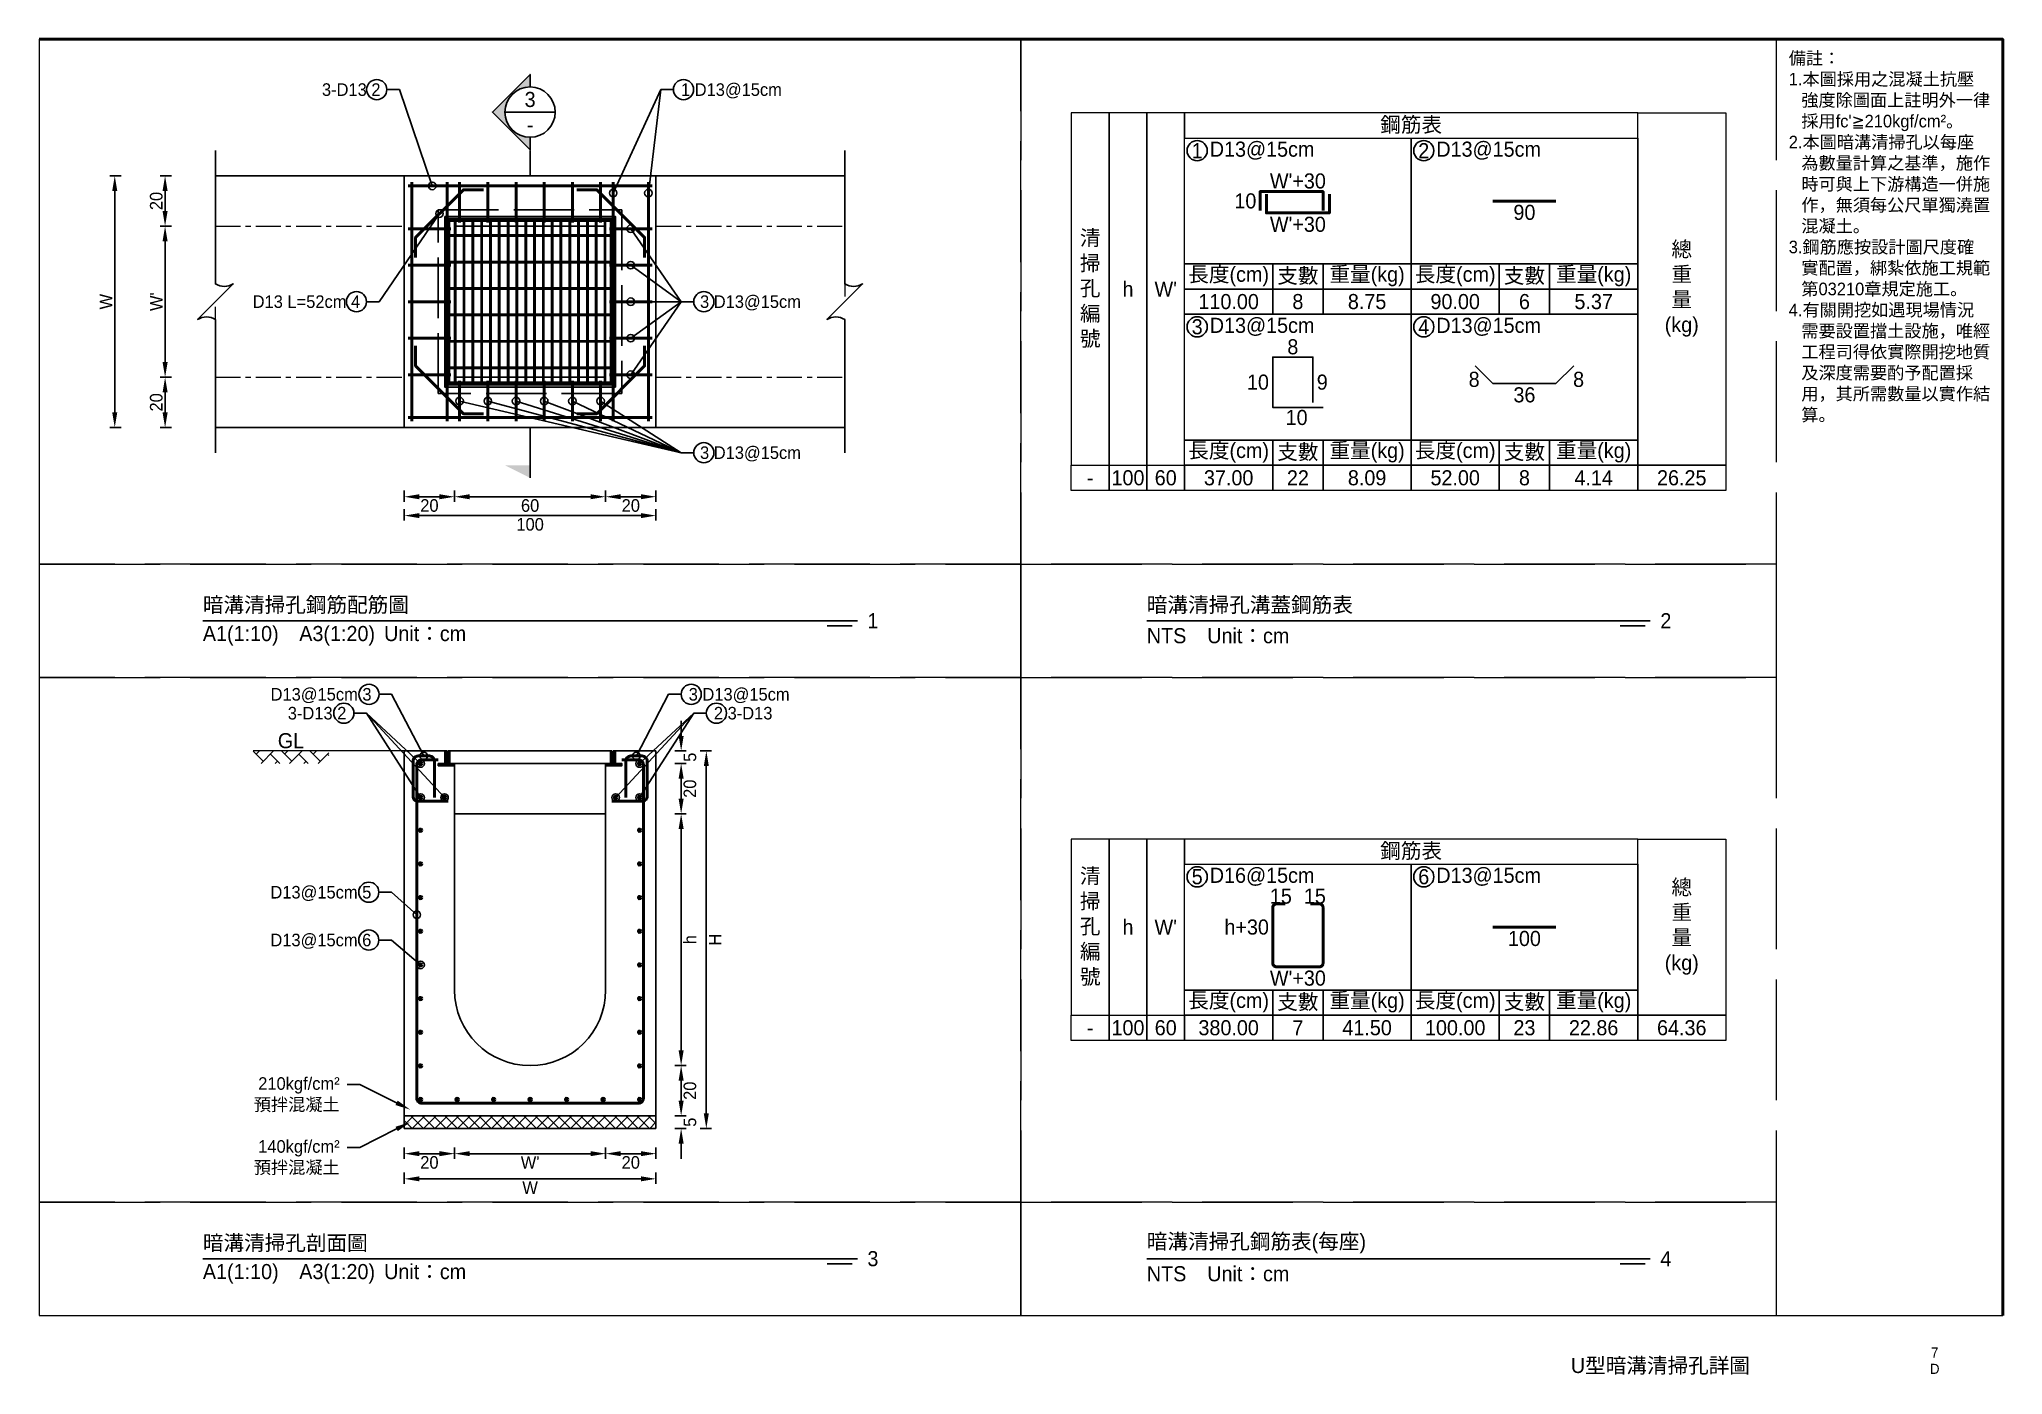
# Paper-space layout "清掃孔-W'60" of a CAD drawing. Extents: x 15 to 405, y 17 to 282.
# The model-space entities are those that its viewports show. They can reach past a viewport. Long polylines and large blocks are cut down to what shows.
import ezdxf
from ezdxf import colors
from ezdxf.entities.mleader import LeaderData, LeaderLine
from ezdxf.math import Vec2, Vec3

# ---------------------------------------------------------------- set-up
doc = ezdxf.new("R2010")
doc.units = 0
doc.header["$MEASUREMENT"] = 0
doc.linetypes.add('ACAD_ISO02W100', pattern=[15, 12, -3])
doc.linetypes.add('CENTERX2', pattern=[4, 2.5, -0.5, 0.5, -0.5])
for name, color, linetype, lineweight in [('一、1.基本-圖框', 7, 'Continuous', 20), ('一、3.基本-變更', 1, 'Continuous', 50), ('二、1.繪圖-既有設施', 8, 'Continuous', 20), ('二、2.繪圖-施作項目', 181, 'Continuous', 30), ('二、4.繪圖-設計鋪面', 40, 'Continuous', 20), ('二、5.繪圖-鋼筋', 60, 'Continuous', 50), ('二、6.繪圖-其他施作項目', 35, 'Continuous', 30)]:
    doc.layers.add(name, color=color, linetype=linetype, lineweight=lineweight)
doc.layers.add('一、4.基本-隱藏', color=9, linetype='ACAD_ISO02W100', lineweight=20, plot=False)
doc.layers.add('三、1.文字-說明文字', color=2, linetype='Continuous')
doc.layers.add('三、3.文字-註解文字', color=2, linetype='Continuous')
doc.styles.add('次圖名(詳圖)', font='MS PGothic.ttf', dxfattribs={"height": 6})
doc.styles.add('註解文字', font='MS PGothic.ttf', dxfattribs={"height": 3})
doc.styles.add('註解文字(詳圖)', font='MS PGothic.ttf', dxfattribs={"height": 5})
doc.dimstyles.new('註解文字(詳圖)', dxfattribs={"dimtxt": 5, "dimasz": 6, "dimexe": 2, "dimexo": 5, "dimgap": 1, "dimtad": 2, "dimzin": 0, "dimdsep": 46, "dimtxsty": '註解文字(詳圖)', "dimcen": 0.1, "dimclrd": 144, "dimclre": 144, "dimclrt": 256, "dimadec": 0, "dimazin": 0, "dimtfac": 1, "dimtofl": 0, "dimtmove": 0, "dimatfit": 3, "dimfxlon": 1, "dimtolj": 1, "dimtzin": 0, "dimlwd": -1, "dimlwe": -1, "dimarcsym": 1})
pattern_1 = [(45, (-2020.3608, 109.4043), (-2.65165, 2.65165), []), (45, (-2019.477, 109.4043), (-2.65165, 2.65165), []), (45, (-2018.593, 109.4043), (-2.65165, 2.65165), []), (45, (-2017.709, 109.4043), (-2.65165, 2.65165), [])]

psp = doc.layouts.new("清掃孔-W'60")

# ---------------------------------------------------------------- texts
at = {"layer": '一、1.基本-圖框', "attachment_point": 5, "style": '註解文字'}
for s, width, insert, char_height in [('{\\fMS PGothic|b0|i0|c128|p34;U型}暗溝清掃孔{\\fMS PGothic|b0|i0|c128|p34;詳圖}', 48.68436, (337.25, 18.375), 3), ('7', 4.24831, (391.75, 21.125), 2), ('D', 7.40984, (391.75, 17.875), 2)]:
    psp.add_mtext_dynamic_manual_height_columns(s, width=width, gutter_width=15, heights=[0], dxfattribs=dict(at, insert=insert, char_height=char_height))

msp = doc.modelspace()

# ---------------------------------------------------------------- texts
at = {"layer": '一、1.基本-圖框', "char_height": 6, "attachment_point": 5, "style": '註解文字(詳圖)'}
for s, width, insert in [('{\\fMS PGothic|b0|i0|c128|p34;鋼筋表}', 94.24964, (-235, -34.25)), ('清掃孔{\\fMS PGothic|b0|i0|c128|p34;編號}', 12.98354, (-362.5, -99.25)), ('{\\fMS PGothic|b0|i0|c128|p34;總重量(kg)}', 6, (-127.5, -99.25)), ('{\\fMS PGothic|b0|i0|c128|p34;長度(cm)}', 35.02324, (-307.5, -94.25)), ('{\\fMS PGothic|b0|i0|c128|p34;支數}', 19.27354, (-280, -94.25)), ('{\\fMS PGothic|b0|i0|c128|p34;重量(kg)}', 30.27214, (-252.5, -94.25)), ('{\\fMS PGothic|b0|i0|c128|p34;長度(cm)}', 35.02324, (-217.5, -94.25)), ('{\\fMS PGothic|b0|i0|c128|p34;支數}', 19.27354, (-190, -94.25)), ('{\\fMS PGothic|b0|i0|c128|p34;重量(kg)}', 30.27214, (-162.5, -94.25)), ('{\\fMS PGothic|b0|i0|c128|p34;h}', 12.98354, (-347.5, -99.25)), ("W'", 22.32258, (-332.5, -99.25)), ('{\\fMS PGothic|b0|i0|c128|p34;長度(cm)}', 35.02324, (-307.5, -164.25)), ('{\\fMS PGothic|b0|i0|c128|p34;支數}', 19.27354, (-280, -164.25)), ('{\\fMS PGothic|b0|i0|c128|p34;重量(kg)}', 30.27214, (-252.5, -164.25)), ('{\\fMS PGothic|b0|i0|c128|p34;長度(cm)}', 35.02324, (-217.5, -164.25)), ('{\\fMS PGothic|b0|i0|c128|p34;支數}', 19.27354, (-190, -164.25)), ('{\\fMS PGothic|b0|i0|c128|p34;重量(kg)}', 30.27214, (-162.5, -164.25)), ('{\\fMS PGothic|b0|i0|c128|p34;鋼筋表}', 94.24964, (-235, -322.75)), ('清掃孔{\\fMS PGothic|b0|i0|c128|p34;編號}', 12.98354, (-362.5, -352.75)), ('{\\fMS PGothic|b0|i0|c128|p34;總重量(kg)}', 6, (-127.5, -352.75)), ('{\\fMS PGothic|b0|i0|c128|p34;h}', 12.98354, (-347.5, -352.75)), ("W'", 22.32258, (-332.5, -352.75)), ('{\\fMS PGothic|b0|i0|c128|p34;長度(cm)}', 35.02324, (-307.5, -382.75)), ('{\\fMS PGothic|b0|i0|c128|p34;支數}', 19.27354, (-280, -382.75)), ('{\\fMS PGothic|b0|i0|c128|p34;重量(kg)}', 30.27214, (-252.5, -382.75)), ('{\\fMS PGothic|b0|i0|c128|p34;長度(cm)}', 35.02324, (-217.5, -382.75)), ('{\\fMS PGothic|b0|i0|c128|p34;支數}', 19.27354, (-190, -382.75)), ('{\\fMS PGothic|b0|i0|c128|p34;重量(kg)}', 30.27214, (-162.5, -382.75))]:
    msp.add_mtext_dynamic_manual_height_columns(s, width=width, gutter_width=30, heights=[0], dxfattribs=dict(at, insert=insert))
at = {"layer": '三、1.文字-說明文字', "insert": (-85, -5), "char_height": 5, "attachment_point": 1, "style": '註解文字(詳圖)'}
msp.add_mtext_dynamic_manual_height_columns("{\\fMS PGothic|b0|i0|c128|p34;備註：\\P\\pi-5,l5;1.本圖採用之混凝土抗壓強度除圖面上註明外一律採用fc'≧210kgf/cm²。\\P2.本圖暗溝清掃孔以每座為數量計算之基準，施作時可與上下游構造一併施作，無須每公尺單獨澆置混凝土。\\P3.鋼筋應按設計圖尺度確實配置，綁紮依施工規範第03210章規定施工。\\P4.有關開挖如遇現場情況需要設置擋土設施，唯經工程司得依實際開挖地質及深度需要酌予配置採用，其所需數量以實作結算。}", width=80, gutter_width=30, heights=[0], dxfattribs=at)
at = {"layer": '三、3.文字-註解文字', "char_height": 6}
for s, width, gutter_width, insert, attachment_point, style in [('3', 6.60394, 25, (-585, -23.943), 5, '註解文字(詳圖)'), ('-', 6.60394, 25, (-585, -33.943), 5, '註解文字(詳圖)'), ('1', 8.38231, 30, (-320, -44.25), 5, '註解文字(詳圖)'), ('D13@15cm', 6.06582, 30, (-315, -44.25), 4, '註解文字(詳圖)'), ('2', 8.38231, 30, (-230, -44.25), 5, '註解文字(詳圖)'), ('{\\fMS PGothic|b0|i0|c128|p34;D1}3{\\fMS PGothic|b0|i0|c128|p34;@}1{\\fMS PGothic|b0|i0|c128|p34;5cm}', 6.06582, 30, (-225, -44.25), 4, '註解文字(詳圖)'), ('110.00', 9.06048, 30, (-307.5, -104.25), 5, '註解文字(詳圖)'), ('8', 9.06048, 30, (-280, -104.25), 5, '註解文字(詳圖)'), ('8.75', 9.06048, 30, (-252.5, -104.25), 5, '註解文字(詳圖)'), ('90.00', 9.06048, 30, (-217.5, -104.25), 5, '註解文字(詳圖)'), ('6', 9.06048, 30, (-190, -104.25), 5, '註解文字(詳圖)'), ('5.37', 9.06048, 30, (-162.5, -104.25), 5, '註解文字(詳圖)'), ('3', 8.38231, 30, (-320, -114.25), 5, '註解文字(詳圖)'), ('D13@15cm', 6.06582, 30, (-315, -114.25), 4, '註解文字(詳圖)'), ('4', 8.38231, 30, (-230, -114.25), 5, '註解文字(詳圖)'), ('D13@15cm', 6.06582, 30, (-225, -114.25), 4, '註解文字(詳圖)'), ('100', 9.06048, 30, (-347.5, -174.25), 5, '註解文字(詳圖)'), ('6{\\fMS PGothic|b0|i0|c128|p34;0}', 9.06048, 30, (-332.5, -174.25), 5, '註解文字(詳圖)'), ('37.00', 9.06048, 30, (-307.5, -174.25), 5, '註解文字(詳圖)'), ('22', 9.06048, 30, (-280, -174.25), 5, '註解文字(詳圖)'), ('8.09', 9.06048, 30, (-252.5, -174.25), 5, '註解文字(詳圖)'), ('52.00', 9.06048, 30, (-217.5, -174.25), 5, '註解文字(詳圖)'), ('8', 9.06048, 30, (-190, -174.25), 5, '註解文字(詳圖)'), ('4.14', 9.06048, 30, (-162.5, -174.25), 5, '註解文字(詳圖)'), ('26.25', 9.06048, 30, (-127.5, -174.25), 5, '註解文字(詳圖)'), ('-', 9.06048, 30, (-362.5, -174.25), 5, '註解文字(詳圖)'), ('{\\fMS PGothic|b0|i0|c128|p34;暗溝}清掃孔{\\fMS PGothic|b0|i0|c128|p34;鋼筋配筋圖}', 113.35584, 15, (-715, -225), 4, '次圖名(詳圖)'), ('{\\fMS PGothic|b0|i0|c128|p34;暗溝清掃孔}溝蓋{\\fMS PGothic|b0|i0|c128|p34;鋼筋表}', 134.12151, 15, (-340, -225), 4, '次圖名(詳圖)'), ('A1(1:10)\u3000A3(1:20){\\fMS PGothic|b0|i0|c128|p34;^IUnit：cm}', 136.03259, 15, (-715, -237), 4, '次圖名(詳圖)'), ('1', 3, 15, (-451, -231), 4, '次圖名(詳圖)'), ('NTS{\\fMS PGothic|b0|i0|c128|p34;^IUnit：cm}', 136.03259, 15, (-340, -237), 4, '次圖名(詳圖)'), ('2', 3, 15, (-136, -231), 4, '次圖名(詳圖)'), ('5', 8.38231, 30, (-320, -332.75), 5, '註解文字(詳圖)'), ('{\\fMS PGothic|b0|i0|c128|p34;D1}6{\\fMS PGothic|b0|i0|c128|p34;@15cm}', 6.06582, 30, (-315, -332.75), 4, '註解文字(詳圖)'), ('6', 8.38231, 30, (-230, -332.75), 5, '註解文字(詳圖)'), ('{\\fMS PGothic|b0|i0|c128|p34;D1}3{\\fMS PGothic|b0|i0|c128|p34;@}1{\\fMS PGothic|b0|i0|c128|p34;5cm}', 6.06582, 30, (-225, -332.75), 4, '註解文字(詳圖)'), ('100', 9.06048, 30, (-347.5, -392.75), 5, '註解文字(詳圖)'), ('6{\\fMS PGothic|b0|i0|c128|p34;0}', 9.06048, 30, (-332.5, -392.75), 5, '註解文字(詳圖)'), ('380.00', 9.06048, 30, (-307.5, -392.75), 5, '註解文字(詳圖)'), ('7', 9.06048, 30, (-280, -392.75), 5, '註解文字(詳圖)'), ('41.50', 9.06048, 30, (-252.5, -392.75), 5, '註解文字(詳圖)'), ('{\\fMS PGothic|b0|i0|c128|p34;100}.00', 9.06048, 30, (-217.5, -392.75), 5, '註解文字(詳圖)'), ('23', 9.06048, 30, (-190, -392.75), 5, '註解文字(詳圖)'), ('22.86', 9.06048, 30, (-162.5, -392.75), 5, '註解文字(詳圖)'), ('64.36', 9.06048, 30, (-127.5, -392.75), 5, '註解文字(詳圖)'), ('-', 9.06048, 30, (-362.5, -392.75), 5, '註解文字(詳圖)'), ('{\\fMS PGothic|b0|i0|c128|p34;暗溝}清掃孔{\\fMS PGothic|b0|i0|c128|p34;剖面圖}', 134.12151, 15, (-715, -478.5), 4, '次圖名(詳圖)'), ('{\\fMS PGothic|b0|i0|c128|p34;暗溝清掃孔鋼筋表}(每座)', 134.12151, 15, (-340, -478.5), 4, '次圖名(詳圖)'), ('3', 3, 15, (-451, -484.5), 4, '次圖名(詳圖)'), ('4', 3, 15, (-136, -484.5), 4, '次圖名(詳圖)'), ('A1(1:10)\u3000A3(1:20){\\fMS PGothic|b0|i0|c128|p34;^IUnit：cm}', 136.03259, 15, (-715, -490.5), 4, '次圖名(詳圖)'), ('NTS{\\fMS PGothic|b0|i0|c128|p34;^IUnit：cm}', 136.03259, 15, (-340, -490.5), 4, '次圖名(詳圖)')]:
    msp.add_mtext_dynamic_manual_height_columns(s, width=width, gutter_width=gutter_width, heights=[0], dxfattribs=dict(at, insert=insert, attachment_point=attachment_point, style=style))
at = {"layer": '二、4.繪圖-設計鋪面', "insert": (-680, -281.75), "char_height": 6, "attachment_point": 8, "style": '註解文字(詳圖)'}
msp.add_mtext_dynamic_manual_height_columns('{\\fMS PGothic|b0|i0|c128|p34;GL}', width=10.17412, gutter_width=30, heights=[0], dxfattribs=at)
at = {"layer": '二、5.繪圖-鋼筋', "char_height": 6, "style": '註解文字(詳圖)'}
for s, width, insert, attachment_point in [("{\\fMS PGothic|b0|i0|c128|p34;W'}+3{\\fMS PGothic|b0|i0|c128|p34;0}", 3.56631, (-280, -53.277), 2), ('{\\fMS PGothic|b0|i0|c128|p34;10}', 8.87231, (-296.5, -64.25), 6), ('90', 3.56631, (-190, -65.75), 2), ("{\\fMS PGothic|b0|i0|c128|p34;W'}+3{\\fMS PGothic|b0|i0|c128|p34;0}", 3.56631, (-280, -70.5), 2), ('{\\fMS PGothic|b0|i0|c128|p34;8}', 3.56631, (-282, -125.25), 8), ('8', 3.56631, (-209.978, -132.106), 2), ('8', 3.56631, (-168.482, -132.106), 2), ('{\\fMS PGothic|b0|i0|c128|p34;10}', 8.87231, (-291.5, -136.25), 6), ('9', 8.87231, (-272.5, -136.25), 4), ('36', 3.56631, (-190, -138.25), 2), ('10', 3.56631, (-280.5, -147.25), 2), ('15', 8.87231, (-286.75, -343.5), 8), ('15', 8.87231, (-273.25, -343.5), 8), ('{\\fMS PGothic|b0|i0|c128|p34;h+}3{\\fMS PGothic|b0|i0|c128|p34;0}', 8.87231, (-291.5, -352.75), 6), ('100', 3.56631, (-190, -354.25), 2), ("{\\fMS PGothic|b0|i0|c128|p34;W'+}3{\\fMS PGothic|b0|i0|c128|p34;0}", 3.56631, (-280, -370), 2)]:
    msp.add_mtext_dynamic_manual_height_columns(s, width=width, gutter_width=30, heights=[0], dxfattribs=dict(at, insert=insert, attachment_point=attachment_point))

# ---------------------------------------------------------------- blocks, each defined once
blk = doc.blocks.new('_Small')
at = {"color": 0, "linetype": 'ByBlock', "lineweight": -2}
blk.add_circle((0, 0), 0.25, dxfattribs=at)
blk = doc.blocks.new('*D82')
at = {"layer": 'Defpoints', "color": 0, "transparency": 16777216}
for p in [(-635, -134.25), (-615, -134.25), (-635, -181.75)]:
    blk.add_point(p, dxfattribs=at)
at = {"layer": '三、3.文字-註解文字', "color": 144, "transparency": 16777216}
for p, q in [((-635, -179.25), (-635, -183.75)), ((-615, -179.25), (-615, -183.75)), ((-621, -181.75), (-629, -181.75))]:
    blk.add_line(p, q, dxfattribs=at)
for points in [[(-629, -180.75), (-629, -182.75), (-635, -181.75)], [(-621, -180.75), (-621, -182.75), (-615, -181.75)]]:
    blk.add_solid(points, dxfattribs=at)
at = {"layer": '三、3.文字-註解文字', "transparency": 16777216, "insert": (-625, -185.25), "char_height": 5, "attachment_point": 5, "style": '註解文字(詳圖)'}
blk.add_mtext('\\A1;20', dxfattribs=at)
blk = doc.blocks.new('*D83')
at = {"layer": 'Defpoints', "color": 0, "transparency": 16777216}
for p in [(-615, -134.25), (-555, -134.25), (-555, -181.75)]:
    blk.add_point(p, dxfattribs=at)
at = {"layer": '三、3.文字-註解文字', "color": 144, "transparency": 16777216}
for p, q in [((-615, -179.25), (-615, -183.75)), ((-555, -179.25), (-555, -183.75)), ((-609, -181.75), (-561, -181.75))]:
    blk.add_line(p, q, dxfattribs=at)
for points in [[(-609, -180.75), (-609, -182.75), (-615, -181.75)], [(-561, -180.75), (-561, -182.75), (-555, -181.75)]]:
    blk.add_solid(points, dxfattribs=at)
at = {"layer": '三、3.文字-註解文字', "transparency": 16777216, "insert": (-585, -185.25), "char_height": 5, "attachment_point": 5, "style": '註解文字(詳圖)'}
blk.add_mtext('\\A1;60', dxfattribs=at)
blk = doc.blocks.new('*D84')
at = {"layer": 'Defpoints', "color": 0, "transparency": 16777216}
for p in [(-555, -134.25), (-535, -134.25), (-535, -181.75)]:
    blk.add_point(p, dxfattribs=at)
at = {"layer": '三、3.文字-註解文字', "color": 144, "transparency": 16777216}
for p, q in [((-555, -179.25), (-555, -183.75)), ((-535, -179.25), (-535, -183.75)), ((-549, -181.75), (-541, -181.75))]:
    blk.add_line(p, q, dxfattribs=at)
for points in [[(-549, -180.75), (-549, -182.75), (-555, -181.75)], [(-541, -180.75), (-541, -182.75), (-535, -181.75)]]:
    blk.add_solid(points, dxfattribs=at)
at = {"layer": '三、3.文字-註解文字', "transparency": 16777216, "insert": (-545, -185.25), "char_height": 5, "attachment_point": 5, "style": '註解文字(詳圖)'}
blk.add_mtext('\\A1;20', dxfattribs=at)
blk = doc.blocks.new('*D85')
at = {"layer": 'Defpoints', "color": 0, "transparency": 16777216}
for p in [(-635, -154.25), (-535, -154.25), (-535, -189.25)]:
    blk.add_point(p, dxfattribs=at)
at = {"layer": '三、3.文字-註解文字', "color": 144, "transparency": 16777216}
for p, q in [((-635, -186.75), (-635, -191.25)), ((-535, -186.75), (-535, -191.25)), ((-629, -189.25), (-541, -189.25))]:
    blk.add_line(p, q, dxfattribs=at)
for points in [[(-629, -188.25), (-629, -190.25), (-635, -189.25)], [(-541, -188.25), (-541, -190.25), (-535, -189.25)]]:
    blk.add_solid(points, dxfattribs=at)
at = {"layer": '三、3.文字-註解文字', "transparency": 16777216, "insert": (-585, -192.75), "char_height": 5, "attachment_point": 5, "style": '註解文字(詳圖)'}
blk.add_mtext('\\A1;100', dxfattribs=at)
blk = doc.blocks.new('*D86')
at = {"layer": 'Defpoints', "color": 0, "transparency": 16777216}
for p in [(-730, -54.25), (-710, -54.25), (-710, -74.25)]:
    blk.add_point(p, dxfattribs=at)
at = {"layer": '三、3.文字-註解文字', "color": 144, "transparency": 16777216}
for p, q in [((-727.5, -54.25), (-732, -54.25)), ((-730, -68.25), (-730, -60.25)), ((-727.5, -74.25), (-732, -74.25))]:
    blk.add_line(p, q, dxfattribs=at)
for points in [[(-731, -60.25), (-729, -60.25), (-730, -54.25)], [(-731, -68.25), (-729, -68.25), (-730, -74.25)]]:
    blk.add_solid(points, dxfattribs=at)
at = {"layer": '三、3.文字-註解文字', "transparency": 16777216, "insert": (-733.5, -64.25), "char_height": 5, "attachment_point": 5, "rotation": 90, "style": '註解文字(詳圖)'}
blk.add_mtext('\\A1;20', dxfattribs=at)
blk = doc.blocks.new('*D87')
at = {"layer": 'Defpoints', "color": 0, "transparency": 16777216}
for p in [(-710, -74.25), (-730, -134.25), (-710, -134.25)]:
    blk.add_point(p, dxfattribs=at)
at = {"layer": '三、3.文字-註解文字', "color": 144, "transparency": 16777216}
for p, q in [((-727.5, -74.25), (-732, -74.25)), ((-730, -80.25), (-730, -128.25)), ((-727.5, -134.25), (-732, -134.25))]:
    blk.add_line(p, q, dxfattribs=at)
for points in [[(-731, -80.25), (-729, -80.25), (-730, -74.25)], [(-731, -128.25), (-729, -128.25), (-730, -134.25)]]:
    blk.add_solid(points, dxfattribs=at)
at = {"layer": '三、3.文字-註解文字', "transparency": 16777216, "insert": (-733.5, -104.25), "char_height": 5, "attachment_point": 5, "rotation": 90, "style": '註解文字(詳圖)'}
blk.add_mtext("\\A1;W'", dxfattribs=at)
blk = doc.blocks.new('*D88')
at = {"layer": 'Defpoints', "color": 0, "transparency": 16777216}
for p in [(-710, -134.25), (-730, -154.25), (-710, -154.25)]:
    blk.add_point(p, dxfattribs=at)
at = {"layer": '三、3.文字-註解文字', "color": 144, "transparency": 16777216}
for p, q in [((-727.5, -134.25), (-732, -134.25)), ((-730, -140.25), (-730, -148.25)), ((-727.5, -154.25), (-732, -154.25))]:
    blk.add_line(p, q, dxfattribs=at)
for points in [[(-731, -140.25), (-729, -140.25), (-730, -134.25)], [(-731, -148.25), (-729, -148.25), (-730, -154.25)]]:
    blk.add_solid(points, dxfattribs=at)
at = {"layer": '三、3.文字-註解文字', "transparency": 16777216, "insert": (-733.5, -144.25), "char_height": 5, "attachment_point": 5, "rotation": 90, "style": '註解文字(詳圖)'}
blk.add_mtext('\\A1;20', dxfattribs=at)
blk = doc.blocks.new('*D89')
at = {"layer": 'Defpoints', "color": 0, "transparency": 16777216}
for p in [(-710, -54.25), (-750, -154.25), (-710, -154.25)]:
    blk.add_point(p, dxfattribs=at)
at = {"layer": '三、3.文字-註解文字', "color": 144, "transparency": 16777216}
for p, q in [((-747.5, -54.25), (-752, -54.25)), ((-750, -60.25), (-750, -148.25)), ((-747.5, -154.25), (-752, -154.25))]:
    blk.add_line(p, q, dxfattribs=at)
for points in [[(-751, -60.25), (-749, -60.25), (-750, -54.25)], [(-751, -148.25), (-749, -148.25), (-750, -154.25)]]:
    blk.add_solid(points, dxfattribs=at)
at = {"layer": '三、3.文字-註解文字', "transparency": 16777216, "insert": (-753.5, -104.25), "char_height": 5, "attachment_point": 5, "rotation": 90, "style": '註解文字(詳圖)'}
blk.add_mtext('\\A1;W', dxfattribs=at)
blk = doc.blocks.new('*D90')
at = {"layer": 'Defpoints', "color": 0, "transparency": 16777216}
for p in [(-635, -307.75), (-615, -307.75), (-635, -442.75)]:
    blk.add_point(p, dxfattribs=at)
at = {"layer": '三、3.文字-註解文字', "color": 144, "transparency": 16777216}
for p, q in [((-635, -440.25), (-635, -444.75)), ((-621, -442.75), (-629, -442.75)), ((-615, -440.25), (-615, -444.75))]:
    blk.add_line(p, q, dxfattribs=at)
for points in [[(-629, -441.75), (-629, -443.75), (-635, -442.75)], [(-621, -441.75), (-621, -443.75), (-615, -442.75)]]:
    blk.add_solid(points, dxfattribs=at)
at = {"layer": '三、3.文字-註解文字', "transparency": 16777216, "insert": (-625, -446.25), "char_height": 5, "attachment_point": 5, "style": '註解文字(詳圖)'}
blk.add_mtext('\\A1;20', dxfattribs=at)
blk = doc.blocks.new('*D91')
at = {"layer": 'Defpoints', "color": 0, "transparency": 16777216}
for p in [(-615, -307.75), (-555, -307.75), (-555, -442.75)]:
    blk.add_point(p, dxfattribs=at)
at = {"layer": '三、3.文字-註解文字', "color": 144, "transparency": 16777216}
for p, q in [((-615, -440.25), (-615, -444.75)), ((-609, -442.75), (-561, -442.75)), ((-555, -440.25), (-555, -444.75))]:
    blk.add_line(p, q, dxfattribs=at)
for points in [[(-609, -441.75), (-609, -443.75), (-615, -442.75)], [(-561, -441.75), (-561, -443.75), (-555, -442.75)]]:
    blk.add_solid(points, dxfattribs=at)
at = {"layer": '三、3.文字-註解文字', "transparency": 16777216, "insert": (-585, -446.25), "char_height": 5, "attachment_point": 5, "style": '註解文字(詳圖)'}
blk.add_mtext("\\A1;W'", dxfattribs=at)
blk = doc.blocks.new('*D92')
at = {"layer": 'Defpoints', "color": 0, "transparency": 16777216}
for p in [(-555, -307.75), (-535, -307.75), (-535, -442.75)]:
    blk.add_point(p, dxfattribs=at)
at = {"layer": '三、3.文字-註解文字', "color": 144, "transparency": 16777216}
for p, q in [((-555, -440.25), (-555, -444.75)), ((-549, -442.75), (-541, -442.75)), ((-535, -440.25), (-535, -444.75))]:
    blk.add_line(p, q, dxfattribs=at)
for points in [[(-549, -441.75), (-549, -443.75), (-555, -442.75)], [(-541, -441.75), (-541, -443.75), (-535, -442.75)]]:
    blk.add_solid(points, dxfattribs=at)
at = {"layer": '三、3.文字-註解文字', "transparency": 16777216, "insert": (-545, -446.25), "char_height": 5, "attachment_point": 5, "style": '註解文字(詳圖)'}
blk.add_mtext('\\A1;20', dxfattribs=at)
blk = doc.blocks.new('*D93')
at = {"layer": 'Defpoints', "color": 0, "transparency": 16777216}
for p in [(-635, -432.75), (-535, -432.75), (-535, -452.75)]:
    blk.add_point(p, dxfattribs=at)
at = {"layer": '三、3.文字-註解文字', "color": 144, "transparency": 16777216}
for p, q in [((-635, -450.25), (-635, -454.75)), ((-535, -450.25), (-535, -454.75)), ((-629, -452.75), (-541, -452.75))]:
    blk.add_line(p, q, dxfattribs=at)
for points in [[(-629, -451.75), (-629, -453.75), (-635, -452.75)], [(-541, -451.75), (-541, -453.75), (-535, -452.75)]]:
    blk.add_solid(points, dxfattribs=at)
at = {"layer": '三、3.文字-註解文字', "transparency": 16777216, "insert": (-585, -456.25), "char_height": 5, "attachment_point": 5, "style": '註解文字(詳圖)'}
blk.add_mtext('\\A1;W', dxfattribs=at)
blk = doc.blocks.new('*D94')
at = {"layer": 'Defpoints', "color": 0, "transparency": 16777216}
for p in [(-555, -307.75), (-585, -407.75), (-525, -407.75)]:
    blk.add_point(p, dxfattribs=at)
at = {"layer": '三、3.文字-註解文字', "color": 144, "transparency": 16777216}
for p, q in [((-527.5, -307.75), (-523, -307.75)), ((-525, -313.75), (-525, -401.75)), ((-527.5, -407.75), (-523, -407.75))]:
    blk.add_line(p, q, dxfattribs=at)
for points in [[(-526, -313.75), (-524, -313.75), (-525, -307.75)], [(-526, -401.75), (-524, -401.75), (-525, -407.75)]]:
    blk.add_solid(points, dxfattribs=at)
at = {"layer": '三、3.文字-註解文字', "transparency": 16777216, "insert": (-521.5, -357.75), "char_height": 5, "attachment_point": 5, "rotation": 90, "style": '註解文字(詳圖)'}
blk.add_mtext('\\A1;h', dxfattribs=at)
blk = doc.blocks.new('*D95')
at = {"layer": 'Defpoints', "color": 0, "transparency": 16777216}
for p in [(-585, -407.75), (-535, -427.75), (-525, -427.75)]:
    blk.add_point(p, dxfattribs=at)
at = {"layer": '三、3.文字-註解文字', "color": 144, "transparency": 16777216}
for p, q in [((-527.5, -407.75), (-523, -407.75)), ((-525, -413.75), (-525, -421.75)), ((-527.5, -427.75), (-523, -427.75))]:
    blk.add_line(p, q, dxfattribs=at)
for points in [[(-526, -413.75), (-524, -413.75), (-525, -407.75)], [(-526, -421.75), (-524, -421.75), (-525, -427.75)]]:
    blk.add_solid(points, dxfattribs=at)
at = {"layer": '三、3.文字-註解文字', "transparency": 16777216, "insert": (-521.5, -417.75), "char_height": 5, "attachment_point": 5, "rotation": 90, "style": '註解文字(詳圖)'}
blk.add_mtext('\\A1;20', dxfattribs=at)
blk = doc.blocks.new('*D96')
at = {"layer": 'Defpoints', "color": 0, "transparency": 16777216}
for p in [(-535, -427.75), (-535, -432.75), (-525, -432.75)]:
    blk.add_point(p, dxfattribs=at)
at = {"layer": '三、3.文字-註解文字', "color": 144, "transparency": 16777216}
for p, q in [((-525, -421.75), (-525, -415.75)), ((-527.5, -427.75), (-523, -427.75)), ((-527.5, -432.75), (-523, -432.75)), ((-525, -438.75), (-525, -444.75))]:
    blk.add_line(p, q, dxfattribs=at)
for points in [[(-526, -421.75), (-524, -421.75), (-525, -427.75)], [(-526, -438.75), (-524, -438.75), (-525, -432.75)]]:
    blk.add_solid(points, dxfattribs=at)
at = {"layer": '三、3.文字-註解文字', "transparency": 16777216, "insert": (-521.5, -430.25), "char_height": 5, "attachment_point": 5, "rotation": 90, "style": '註解文字(詳圖)'}
blk.add_mtext('\\A1;5', dxfattribs=at)
blk = doc.blocks.new('*D97')
at = {"layer": 'Defpoints', "color": 0, "transparency": 16777216}
for p in [(-535, -282.75), (-535, -432.75), (-515, -432.75)]:
    blk.add_point(p, dxfattribs=at)
at = {"layer": '三、3.文字-註解文字', "color": 144, "transparency": 16777216}
for p, q in [((-517.5, -282.75), (-513, -282.75)), ((-515, -288.75), (-515, -426.75)), ((-517.5, -432.75), (-513, -432.75))]:
    blk.add_line(p, q, dxfattribs=at)
for points in [[(-516, -288.75), (-514, -288.75), (-515, -282.75)], [(-516, -426.75), (-514, -426.75), (-515, -432.75)]]:
    blk.add_solid(points, dxfattribs=at)
at = {"layer": '三、3.文字-註解文字', "transparency": 16777216, "insert": (-511.5, -357.75), "char_height": 5, "attachment_point": 5, "rotation": 90, "style": '註解文字(詳圖)'}
blk.add_mtext('\\A1;H', dxfattribs=at)
blk = doc.blocks.new('*D98')
at = {"layer": 'Defpoints', "color": 0, "transparency": 16777216}
for p in [(-535, -282.75), (-535, -287.75), (-525, -287.75)]:
    blk.add_point(p, dxfattribs=at)
at = {"layer": '三、3.文字-註解文字', "color": 144, "transparency": 16777216}
for p, q in [((-525, -276.75), (-525, -270.75)), ((-527.5, -282.75), (-523, -282.75)), ((-527.5, -287.75), (-523, -287.75)), ((-525, -293.75), (-525, -299.75))]:
    blk.add_line(p, q, dxfattribs=at)
for points in [[(-526, -276.75), (-524, -276.75), (-525, -282.75)], [(-526, -293.75), (-524, -293.75), (-525, -287.75)]]:
    blk.add_solid(points, dxfattribs=at)
at = {"layer": '三、3.文字-註解文字', "transparency": 16777216, "insert": (-521.5, -285.25), "char_height": 5, "attachment_point": 5, "rotation": 90, "style": '註解文字(詳圖)'}
blk.add_mtext('\\A1;5', dxfattribs=at)
blk = doc.blocks.new('*D99')
at = {"layer": 'Defpoints', "color": 0, "transparency": 16777216}
for p in [(-535, -287.75), (-535, -307.75), (-525, -307.75)]:
    blk.add_point(p, dxfattribs=at)
at = {"layer": '三、3.文字-註解文字', "color": 144, "transparency": 16777216}
for p, q in [((-527.5, -287.75), (-523, -287.75)), ((-525, -293.75), (-525, -301.75)), ((-527.5, -307.75), (-523, -307.75))]:
    blk.add_line(p, q, dxfattribs=at)
for points in [[(-526, -293.75), (-524, -293.75), (-525, -287.75)], [(-526, -301.75), (-524, -301.75), (-525, -307.75)]]:
    blk.add_solid(points, dxfattribs=at)
at = {"layer": '三、3.文字-註解文字', "transparency": 16777216, "insert": (-521.5, -297.75), "char_height": 5, "attachment_point": 5, "rotation": 90, "style": '註解文字(詳圖)'}
blk.add_mtext('\\A1;20', dxfattribs=at)
blk = doc.blocks.new('*D182')
at = {"layer": 'Defpoints', "color": 0, "transparency": 16777216}
for p in [(-635, -134.25), (-615, -134.25), (-635, -181.75)]:
    blk.add_point(p, dxfattribs=at)
at = {"layer": '三、3.文字-註解文字', "color": 144, "transparency": 16777216}
for p, q in [((-635, -179.25), (-635, -183.75)), ((-615, -179.25), (-615, -183.75)), ((-621, -181.75), (-629, -181.75))]:
    blk.add_line(p, q, dxfattribs=at)
for points in [[(-629, -180.75), (-629, -182.75), (-635, -181.75)], [(-621, -180.75), (-621, -182.75), (-615, -181.75)]]:
    blk.add_solid(points, dxfattribs=at)
at = {"layer": '三、3.文字-註解文字', "transparency": 16777216, "insert": (-625, -185.25), "char_height": 5, "attachment_point": 5, "style": '註解文字(詳圖)'}
blk.add_mtext('\\A1;20', dxfattribs=at)
blk = doc.blocks.new('*D197')
at = {"layer": 'Defpoints', "color": 0, "transparency": 16777216}
for p in [(-635, -134.25), (-615, -134.25), (-635, -181.75)]:
    blk.add_point(p, dxfattribs=at)
at = {"layer": '三、3.文字-註解文字', "color": 144, "transparency": 16777216}
for p, q in [((-635, -179.25), (-635, -183.75)), ((-615, -179.25), (-615, -183.75)), ((-621, -181.75), (-629, -181.75))]:
    blk.add_line(p, q, dxfattribs=at)
for points in [[(-629, -180.75), (-629, -182.75), (-635, -181.75)], [(-621, -180.75), (-621, -182.75), (-615, -181.75)]]:
    blk.add_solid(points, dxfattribs=at)
at = {"layer": '三、3.文字-註解文字', "transparency": 16777216, "insert": (-625, -185.25), "char_height": 5, "attachment_point": 5, "style": '註解文字(詳圖)'}
blk.add_mtext('\\A1;20', dxfattribs=at)
blk = doc.blocks.new('*D216')
at = {"layer": 'Defpoints', "color": 0, "transparency": 16777216}
for p in [(-635, -134.25), (-615, -134.25), (-635, -181.75)]:
    blk.add_point(p, dxfattribs=at)
at = {"layer": '三、3.文字-註解文字', "color": 144, "transparency": 16777216}
for p, q in [((-635, -179.25), (-635, -183.75)), ((-615, -179.25), (-615, -183.75)), ((-621, -181.75), (-629, -181.75))]:
    blk.add_line(p, q, dxfattribs=at)
for points in [[(-629, -180.75), (-629, -182.75), (-635, -181.75)], [(-621, -180.75), (-621, -182.75), (-615, -181.75)]]:
    blk.add_solid(points, dxfattribs=at)
at = {"layer": '三、3.文字-註解文字', "transparency": 16777216, "insert": (-625, -185.25), "char_height": 5, "attachment_point": 5, "style": '註解文字(詳圖)'}
blk.add_mtext('\\A1;20', dxfattribs=at)
blk = doc.blocks.new('*D248')
at = {"layer": 'Defpoints', "color": 0, "transparency": 16777216}
for p in [(-635, -134.25), (-615, -134.25), (-635, -181.75)]:
    blk.add_point(p, dxfattribs=at)
at = {"layer": '三、3.文字-註解文字', "color": 144, "transparency": 16777216}
for p, q in [((-635, -179.25), (-635, -183.75)), ((-615, -179.25), (-615, -183.75)), ((-621, -181.75), (-629, -181.75))]:
    blk.add_line(p, q, dxfattribs=at)
for points in [[(-629, -180.75), (-629, -182.75), (-635, -181.75)], [(-621, -180.75), (-621, -182.75), (-615, -181.75)]]:
    blk.add_solid(points, dxfattribs=at)
at = {"layer": '三、3.文字-註解文字', "transparency": 16777216, "insert": (-625, -185.25), "char_height": 5, "attachment_point": 5, "style": '註解文字(詳圖)'}
blk.add_mtext('\\A1;20', dxfattribs=at)
blk = doc.blocks.new('*D263')
at = {"layer": 'Defpoints', "color": 0, "transparency": 16777216}
for p in [(-635, -134.25), (-615, -134.25), (-635, -181.75)]:
    blk.add_point(p, dxfattribs=at)
at = {"layer": '三、3.文字-註解文字', "color": 144, "transparency": 16777216}
for p, q in [((-635, -179.25), (-635, -183.75)), ((-615, -179.25), (-615, -183.75)), ((-621, -181.75), (-629, -181.75))]:
    blk.add_line(p, q, dxfattribs=at)
for points in [[(-629, -180.75), (-629, -182.75), (-635, -181.75)], [(-621, -180.75), (-621, -182.75), (-615, -181.75)]]:
    blk.add_solid(points, dxfattribs=at)
at = {"layer": '三、3.文字-註解文字', "transparency": 16777216, "insert": (-625, -185.25), "char_height": 5, "attachment_point": 5, "style": '註解文字(詳圖)'}
blk.add_mtext('\\A1;20', dxfattribs=at)
blk = doc.blocks.new('*D295')
at = {"layer": 'Defpoints', "color": 0, "transparency": 16777216}
for p in [(-635, -134.25), (-615, -134.25), (-635, -181.75)]:
    blk.add_point(p, dxfattribs=at)
at = {"layer": '三、3.文字-註解文字', "color": 144, "transparency": 16777216}
for p, q in [((-635, -179.25), (-635, -183.75)), ((-615, -179.25), (-615, -183.75)), ((-621, -181.75), (-629, -181.75))]:
    blk.add_line(p, q, dxfattribs=at)
for points in [[(-629, -180.75), (-629, -182.75), (-635, -181.75)], [(-621, -180.75), (-621, -182.75), (-615, -181.75)]]:
    blk.add_solid(points, dxfattribs=at)
at = {"layer": '三、3.文字-註解文字', "transparency": 16777216, "insert": (-625, -185.25), "char_height": 5, "attachment_point": 5, "style": '註解文字(詳圖)'}
blk.add_mtext('\\A1;20', dxfattribs=at)

# ---------------------------------------------------------------- dimensions: what is measured, and where the dimension line sits
at = {"layer": '三、3.文字-註解文字'}
for base, p1, p2, text, picture, middle in [((-750, -154.25), (-710, -54.25), (-710, -154.25), 'W', '*D89', (-753.5, -104.25)), ((-730, -54.25), (-710, -74.25), (-710, -54.25), '20', '*D86', (-733.5, -64.25)), ((-730, -134.25), (-710, -74.25), (-710, -134.25), "W'", '*D87', (-733.5, -104.25)), ((-730, -154.25), (-710, -134.25), (-710, -154.25), '20', '*D88', (-733.5, -144.25)), ((-525, -287.75), (-535, -282.75), (-535, -287.75), '5', '*D98', (-521.5, -285.25)), ((-515, -432.75), (-535, -282.75), (-535, -432.75), 'H', '*D97', (-511.5, -357.75)), ((-525, -307.75), (-535, -287.75), (-535, -307.75), '20', '*D99', (-521.5, -297.75)), ((-525, -407.75), (-555, -307.75), (-585, -407.75), 'h', '*D94', (-521.5, -357.75)), ((-525, -427.75), (-585, -407.75), (-535, -427.75), '20', '*D95', (-521.5, -417.75)), ((-525, -432.75), (-535, -427.75), (-535, -432.75), '5', '*D96', (-521.5, -430.25))]:
    dim = msp.add_linear_dim(base=base, p1=p1, p2=p2, angle=90, text=text, dimstyle='註解文字(詳圖)', dxfattribs=at)
    dim.commit()
    dim.dimension.update_dxf_attribs({"geometry": picture, "text_midpoint": middle})
for base, p1, p2, text, picture, middle in [((-635, -181.75), (-615, -134.25), (-635, -134.25), '20', '*D82', (-625, -185.25)), ((-635, -181.75), (-615, -134.25), (-635, -134.25), '20', '*D182', (-625, -185.25)), ((-635, -181.75), (-615, -134.25), (-635, -134.25), '20', '*D197', (-625, -185.25)), ((-635, -181.75), (-615, -134.25), (-635, -134.25), '20', '*D216', (-625, -185.25)), ((-635, -181.75), (-615, -134.25), (-635, -134.25), '20', '*D248', (-625, -185.25)), ((-635, -181.75), (-615, -134.25), (-635, -134.25), '20', '*D263', (-625, -185.25)), ((-635, -181.75), (-615, -134.25), (-635, -134.25), '20', '*D295', (-625, -185.25)), ((-555, -181.75), (-615, -134.25), (-555, -134.25), '60', '*D83', (-585, -185.25)), ((-535, -181.75), (-555, -134.25), (-535, -134.25), '20', '*D84', (-545, -185.25)), ((-535, -189.25), (-635, -154.25), (-535, -154.25), '100', '*D85', (-585, -192.75)), ((-635, -442.75), (-615, -307.75), (-635, -307.75), '20', '*D90', (-625, -446.25)), ((-555, -442.75), (-615, -307.75), (-555, -307.75), "W'", '*D91', (-585, -446.25)), ((-535, -442.75), (-555, -307.75), (-535, -307.75), '20', '*D92', (-545, -446.25)), ((-535, -452.75), (-635, -432.75), (-535, -432.75), 'W', '*D93', (-585, -456.25))]:
    dim = msp.add_linear_dim(base=base, p1=p1, p2=p2, text=text, dimstyle='註解文字(詳圖)', dxfattribs=at)
    dim.commit()
    dim.dimension.update_dxf_attribs({"geometry": picture, "text_midpoint": middle})

# ---------------------------------------------------------------- hatches: boundary and pattern name
at = {"layer": '三、3.文字-註解文字'}
h = msp.add_hatch(color=256, dxfattribs=at)
h.dxf.hatch_style = 1
h.paths.add_polyline_path([(-585, -13.943), (-600, -28.943), (-585, -43.943), (-585, -38.943, -0.4142136), (-595, -28.943, -0.4142136), (-585, -18.943)])
h = msp.add_hatch(color=256, dxfattribs=at)
h.dxf.hatch_style = 1
h.paths.add_polyline_path([(-595, -169.25), (-585, -174.25), (-585, -169.25)])
at = {"layer": '二、2.繪圖-施作項目'}
h = msp.add_hatch(dxfattribs=at)
h.set_pattern_fill('ANSI37', color=256)
h.set_pattern_definition([(45, (-1794.7632, -886.2784), (-2.245064, 2.245064), []), (135, (-1794.7632, -886.2784), (-2.245064, -2.245064), [])])
h.paths.add_polyline_path([(-535, -432.75), (-535, -427.75), (-635, -427.75), (-635, -432.75)])
at = {"layer": '二、4.繪圖-設計鋪面'}
h = msp.add_hatch(dxfattribs=at)
h.set_pattern_fill('AR-HBONE', color=256)
h.set_pattern_definition([(45, (-15, -12.5), (0, 5.656854), [12, -4]), (135, (-12.1716, -9.6716), (4e-16, 5.656854), [12, -4])])
h.paths.add_polyline_path([(-665, -282.75), (-695, -282.75), (-695, -287.75), (-665, -287.75)])
at = {"layer": '二、5.繪圖-鋼筋'}
h = msp.add_hatch(color=256, dxfattribs=at)
h.dxf.hatch_style = 1
h.paths.add_polyline_path([(-628, -287.75, 1), (-629, -287.75, 1)])
h = msp.add_hatch(color=256, dxfattribs=at)
h.dxf.hatch_style = 1
h.paths.add_polyline_path([(-541, -287.75, 1), (-542, -287.75, 1)])
h = msp.add_hatch(color=256, dxfattribs=at)
h.dxf.hatch_style = 1
h.paths.add_polyline_path([(-628, -301.25, 1), (-629, -301.25, 1)])
h = msp.add_hatch(color=256, dxfattribs=at)
h.dxf.hatch_style = 1
h.paths.add_polyline_path([(-618.5, -301.25, 1), (-619.5, -301.25, 1)])
h = msp.add_hatch(color=256, dxfattribs=at)
h.dxf.hatch_style = 1
h.paths.add_polyline_path([(-550.5, -301.25, 1), (-551.5, -301.25, 1)])
h = msp.add_hatch(color=256, dxfattribs=at)
h.dxf.hatch_style = 1
h.paths.add_polyline_path([(-541, -301.25, 1), (-542, -301.25, 1)])
h = msp.add_hatch(color=256, dxfattribs=at)
h.dxf.hatch_style = 1
h.paths.add_polyline_path([(-628, -314.25, 1), (-629, -314.25, 1)])
h = msp.add_hatch(color=256, dxfattribs=at)
h.dxf.hatch_style = 1
h.paths.add_polyline_path([(-541, -314.25, 1), (-542, -314.25, 1)])
h = msp.add_hatch(color=256, dxfattribs=at)
h.dxf.hatch_style = 1
h.paths.add_polyline_path([(-628, -327.625, 1), (-629, -327.625, 1)])
h = msp.add_hatch(color=256, dxfattribs=at)
h.dxf.hatch_style = 1
h.paths.add_polyline_path([(-541, -327.625, 1), (-542, -327.625, 1)])
h = msp.add_hatch(color=256, dxfattribs=at)
h.dxf.hatch_style = 1
h.paths.add_polyline_path([(-628, -341, 1), (-629, -341, 1)])
h = msp.add_hatch(color=256, dxfattribs=at)
h.dxf.hatch_style = 1
h.paths.add_polyline_path([(-541, -341, 1), (-542, -341, 1)])
h = msp.add_hatch(color=256, dxfattribs=at)
h.dxf.hatch_style = 1
h.paths.add_polyline_path([(-628, -354.375, 1), (-629, -354.375, 1)])
h = msp.add_hatch(color=256, dxfattribs=at)
h.dxf.hatch_style = 1
h.paths.add_polyline_path([(-541, -354.375, 1), (-542, -354.375, 1)])
h = msp.add_hatch(color=256, dxfattribs=at)
h.dxf.hatch_style = 1
h.paths.add_polyline_path([(-628, -367.75, 1), (-629, -367.75, 1)])
h = msp.add_hatch(color=256, dxfattribs=at)
h.dxf.hatch_style = 1
h.paths.add_polyline_path([(-541, -367.75, 1), (-542, -367.75, 1)])
h = msp.add_hatch(color=256, dxfattribs=at)
h.dxf.hatch_style = 1
h.paths.add_polyline_path([(-628, -381.125, 1), (-629, -381.125, 1)])
h = msp.add_hatch(color=256, dxfattribs=at)
h.dxf.hatch_style = 1
h.paths.add_polyline_path([(-541, -381.125, 1), (-542, -381.125, 1)])
h = msp.add_hatch(color=256, dxfattribs=at)
h.dxf.hatch_style = 1
h.paths.add_polyline_path([(-628, -394.5, 1), (-629, -394.5, 1)])
h = msp.add_hatch(color=256, dxfattribs=at)
h.dxf.hatch_style = 1
h.paths.add_polyline_path([(-541, -394.5, 1), (-542, -394.5, 1)])
h = msp.add_hatch(color=256, dxfattribs=at)
h.dxf.hatch_style = 1
h.paths.add_polyline_path([(-628, -407.875, 1), (-629, -407.875, 1)])
h = msp.add_hatch(color=256, dxfattribs=at)
h.dxf.hatch_style = 1
h.paths.add_polyline_path([(-541, -407.875, 1), (-542, -407.875, 1)])
h = msp.add_hatch(color=256, dxfattribs=at)
h.dxf.hatch_style = 1
h.paths.add_polyline_path([(-628, -421.25, 1), (-629, -421.25, 1)])
h = msp.add_hatch(color=256, dxfattribs=at)
h.dxf.hatch_style = 1
h.paths.add_polyline_path([(-613.5, -421.25, 1), (-614.5, -421.25, 1)])
h = msp.add_hatch(color=256, dxfattribs=at)
h.dxf.hatch_style = 1
h.paths.add_polyline_path([(-599, -421.25, 1), (-600, -421.25, 1)])
h = msp.add_hatch(color=256, dxfattribs=at)
h.dxf.hatch_style = 1
h.paths.add_polyline_path([(-584.5, -421.25, 1), (-585.5, -421.25, 1)])
h = msp.add_hatch(color=256, dxfattribs=at)
h.dxf.hatch_style = 1
h.paths.add_polyline_path([(-570, -421.25, 1), (-571, -421.25, 1)])
h = msp.add_hatch(color=256, dxfattribs=at)
h.dxf.hatch_style = 1
h.paths.add_polyline_path([(-555.5, -421.25, 1), (-556.5, -421.25, 1)])
h = msp.add_hatch(color=256, dxfattribs=at)
h.dxf.hatch_style = 1
h.paths.add_polyline_path([(-541, -421.25, 1), (-542, -421.25, 1)])
at = {"layer": '二、6.繪圖-其他施作項目'}
h = msp.add_hatch(color=256, dxfattribs=at)
h.dxf.hatch_style = 1
h.paths.add_polyline_path([(-618.9, -138.15), (-551.1, -138.15), (-551.1, -70.35), (-618.9, -70.35)])
h.paths.add_polyline_path([(-618, -137.25), (-552, -137.25), (-552, -71.25), (-618, -71.25)], flags=16)
h = msp.add_hatch(dxfattribs=at)
h.set_pattern_fill('ANSI34', color=256, scale=5)
h.set_pattern_definition(pattern_1)
h.paths.add_polyline_path([(-553, -77.75), (-617, -77.75), (-617, -78.25), (-553, -78.25)])
h = msp.add_hatch(dxfattribs=at)
h.set_pattern_fill('ANSI34', color=256, scale=5)
h.set_pattern_definition(pattern_1)
h.paths.add_polyline_path([(-553, -88.25), (-617, -88.25), (-617, -88.75), (-553, -88.75)])
h = msp.add_hatch(dxfattribs=at)
h.set_pattern_fill('ANSI34', color=256, scale=5)
h.set_pattern_definition(pattern_1)
h.paths.add_polyline_path([(-553, -98.75), (-617, -98.75), (-617, -99.25), (-553, -99.25)])
h = msp.add_hatch(dxfattribs=at)
h.set_pattern_fill('ANSI34', color=256, scale=5)
h.set_pattern_definition(pattern_1)
h.paths.add_polyline_path([(-553, -109.25), (-617, -109.25), (-617, -109.75), (-553, -109.75)])
h = msp.add_hatch(dxfattribs=at)
h.set_pattern_fill('ANSI34', color=256, scale=5)
h.set_pattern_definition(pattern_1)
h.paths.add_polyline_path([(-553, -119.75), (-617, -119.75), (-617, -120.25), (-553, -120.25)])
h = msp.add_hatch(dxfattribs=at)
h.set_pattern_fill('ANSI34', color=256, scale=5)
h.set_pattern_definition(pattern_1)
h.paths.add_polyline_path([(-553, -130.25), (-617, -130.25), (-617, -130.75), (-553, -130.75)])
h = msp.add_hatch(dxfattribs=at)
h.set_pattern_fill('ANSI31', color=256, scale=0.1)
h.set_pattern_definition([(45, (609.83422, -1278.21255), (-0.2245064, 0.2245064), [])])
h.paths.add_polyline_path([(-618, -282.75), (-618.9, -282.75), (-618.9, -287.75), (-621.5, -287.75), (-621.5, -288.65), (-615, -288.65), (-615, -287.75), (-618, -287.75)])
h.paths.add_polyline_path([(-552, -287.75), (-555, -287.75), (-555, -288.65), (-548.5, -288.65), (-548.5, -287.75), (-551.1, -287.75), (-551.1, -282.75), (-552, -282.75)])

# ---------------------------------------------------------------- linework, layer by layer
at = {"layer": '一、1.基本-圖框'}
for points in [[(-370, -169.25), (-355, -169.25), (-355, -29.25), (-370, -29.25)], [(-355, -169.25), (-340, -169.25), (-340, -29.25), (-355, -29.25)], [(-340, -169.25), (-325, -169.25), (-325, -29.25), (-340, -29.25)], [(-325, -39.25), (-145, -39.25), (-145, -29.25), (-325, -29.25)], [(-110, -169.25), (-145, -169.25), (-145, -29.25), (-110, -29.25)], [(-325, -39.25), (-235, -39.25), (-235, -89.25), (-325, -89.25)], [(-235, -39.25), (-145, -39.25), (-145, -89.25), (-235, -89.25)], [(-325, -89.25), (-290, -89.25), (-290, -99.25), (-325, -99.25)], [(-290, -89.25), (-270, -89.25), (-270, -99.25), (-290, -99.25)], [(-270, -89.25), (-235, -89.25), (-235, -99.25), (-270, -99.25)], [(-235, -89.25), (-200, -89.25), (-200, -99.25), (-235, -99.25)], [(-200, -89.25), (-180, -89.25), (-180, -99.25), (-200, -99.25)], [(-180, -89.25), (-145, -89.25), (-145, -99.25), (-180, -99.25)], [(-325, -99.25), (-290, -99.25), (-290, -109.25), (-325, -109.25)], [(-290, -99.25), (-270, -99.25), (-270, -109.25), (-290, -109.25)], [(-270, -99.25), (-235, -99.25), (-235, -109.25), (-270, -109.25)], [(-235, -99.25), (-200, -99.25), (-200, -109.25), (-235, -109.25)], [(-200, -99.25), (-180, -99.25), (-180, -109.25), (-200, -109.25)], [(-180, -99.25), (-145, -99.25), (-145, -109.25), (-180, -109.25)], [(-325, -109.25), (-235, -109.25), (-235, -159.25), (-325, -159.25)], [(-235, -109.25), (-145, -109.25), (-145, -159.25), (-235, -159.25)], [(-325, -159.25), (-290, -159.25), (-290, -169.25), (-325, -169.25)], [(-290, -159.25), (-270, -159.25), (-270, -169.25), (-290, -169.25)], [(-270, -159.25), (-235, -159.25), (-235, -169.25), (-270, -169.25)], [(-235, -159.25), (-200, -159.25), (-200, -169.25), (-235, -169.25)], [(-200, -159.25), (-180, -159.25), (-180, -169.25), (-200, -169.25)], [(-180, -159.25), (-145, -159.25), (-145, -169.25), (-180, -169.25)], [(-370, -169.25), (-355, -169.25), (-355, -179.25), (-370, -179.25)], [(-355, -169.25), (-340, -169.25), (-340, -179.25), (-355, -179.25)], [(-340, -169.25), (-325, -169.25), (-325, -179.25), (-340, -179.25)], [(-325, -169.25), (-290, -169.25), (-290, -179.25), (-325, -179.25)], [(-290, -169.25), (-270, -169.25), (-270, -179.25), (-290, -179.25)], [(-270, -169.25), (-235, -169.25), (-235, -179.25), (-270, -179.25)], [(-235, -169.25), (-200, -169.25), (-200, -179.25), (-235, -179.25)], [(-200, -169.25), (-180, -169.25), (-180, -179.25), (-200, -179.25)], [(-180, -169.25), (-145, -169.25), (-145, -179.25), (-180, -179.25)], [(-145, -169.25), (-110, -169.25), (-110, -179.25), (-145, -179.25)], [(-370, -387.75), (-355, -387.75), (-355, -317.75), (-370, -317.75)], [(-355, -387.75), (-340, -387.75), (-340, -317.75), (-355, -317.75)], [(-340, -387.75), (-325, -387.75), (-325, -317.75), (-340, -317.75)], [(-325, -327.75), (-145, -327.75), (-145, -317.75), (-325, -317.75)], [(-110, -387.75), (-145, -387.75), (-145, -317.75), (-110, -317.75)], [(-325, -327.75), (-235, -327.75), (-235, -377.75), (-325, -377.75)], [(-235, -327.75), (-145, -327.75), (-145, -377.75), (-235, -377.75)], [(-325, -377.75), (-290, -377.75), (-290, -387.75), (-325, -387.75)], [(-290, -377.75), (-270, -377.75), (-270, -387.75), (-290, -387.75)], [(-270, -377.75), (-235, -377.75), (-235, -387.75), (-270, -387.75)], [(-235, -377.75), (-200, -377.75), (-200, -387.75), (-235, -387.75)], [(-200, -377.75), (-180, -377.75), (-180, -387.75), (-200, -387.75)], [(-180, -377.75), (-145, -377.75), (-145, -387.75), (-180, -387.75)], [(-370, -387.75), (-355, -387.75), (-355, -397.75), (-370, -397.75)], [(-355, -387.75), (-340, -387.75), (-340, -397.75), (-355, -397.75)], [(-340, -387.75), (-325, -387.75), (-325, -397.75), (-340, -397.75)], [(-325, -387.75), (-290, -387.75), (-290, -397.75), (-325, -397.75)], [(-290, -387.75), (-270, -387.75), (-270, -397.75), (-290, -397.75)], [(-270, -387.75), (-235, -387.75), (-235, -397.75), (-270, -397.75)], [(-235, -387.75), (-200, -387.75), (-200, -397.75), (-235, -397.75)], [(-200, -387.75), (-180, -387.75), (-180, -397.75), (-200, -397.75)], [(-180, -387.75), (-145, -387.75), (-145, -397.75), (-180, -397.75)], [(-145, -387.75), (-110, -387.75), (-110, -397.75), (-145, -397.75)]]:
    msp.add_lwpolyline(points, close=True, dxfattribs=at)
at = {"layer": '一、3.基本-變更'}
msp.add_lwpolyline([(-3420, 0), (0, 0), (0, -507), (-3420, -507)], close=True, dxfattribs=at)
at = {"layer": '一、4.基本-隱藏'}
for points in [[(-780, 0), (0, 0), (0, -507), (-780, -507)], [(-780, 0), (-390, 0), (-390, -208.5), (-780, -208.5)], [(-390, 0), (-90, 0), (-90, -208.5), (-390, -208.5)], [(-710, -54.25), (-460, -54.25), (-460, -154.25), (-710, -154.25)], [(-780, -208.5), (-390, -208.5), (-390, -253.5), (-780, -253.5)], [(-390, -208.5), (-90, -208.5), (-90, -253.5), (-390, -253.5)], [(-780, -253.5), (-390, -253.5), (-390, -462), (-780, -462)], [(-390, -253.5), (-90, -253.5), (-90, -462), (-390, -462)], [(-780, -462), (-390, -462), (-390, -507), (-780, -507)], [(-390, -462), (-90, -462), (-90, -507), (-390, -507)]]:
    msp.add_lwpolyline(points, close=True, dxfattribs=at)
msp.add_lwpolyline([(-780, -507), (0, -507)], dxfattribs=at)
at = {"layer": '三、3.文字-註解文字'}
for points in [[(-585, -18.943), (-585, -13.943), (-600, -28.943), (-585, -43.943), (-585, -38.943)], [(-595, -28.943), (-575, -28.943)], [(-274, -144.25), (-274, -126.25), (-290, -126.25), (-290, -146.25), (-270, -146.25)], [(-209.571, -129.679), (-202.5, -136.75), (-177.5, -136.75), (-170.429, -129.679)], [(-585, -174.25), (-585, -164.25)], [(-715, -231), (-455, -231)], [(-457, -233), (-467, -233)], [(-340, -231), (-140, -231)], [(-142, -233), (-152, -233)], [(-715, -484.5), (-455, -484.5)], [(-457, -486.5), (-467, -486.5)], [(-340, -484.5), (-140, -484.5)], [(-142, -486.5), (-152, -486.5)]]:
    msp.add_lwpolyline(points, dxfattribs=at)
for points in [[(-710, -164.25), (-710, -111.321, 0.2828427), (-717.071, -111.321), (-702.929, -97.179, -0.2828427), (-710, -97.179), (-710, -44.25)], [(-460, -164.25), (-460, -111.321, 0.2828427), (-467.071, -111.321), (-452.929, -97.179, -0.2828427), (-460, -97.179), (-460, -44.25)]]:
    msp.add_lwpolyline(points, format="xyb", dxfattribs=at)
at = {"layer": '三、3.文字-註解文字', "linetype": 'ACAD_ISO02W100', "ltscale": 0.5}
for points in [[(-585, -44.25), (-585, -54.25)], [(-585, -154.25), (-585, -164.25)]]:
    msp.add_lwpolyline(points, dxfattribs=at)
at = {"layer": '三、3.文字-註解文字'}
for centre, radius in [((-645.93, -20), 4), ((-585, -28.943), 10), ((-524.07, -20), 4), ((-320, -44.25), 4), ((-230, -44.25), 4), ((-654, -104.25), 4), ((-516, -104.25), 4), ((-320, -114.25), 4), ((-230, -114.25), 4), ((-516, -164.25), 4), ((-649, -260.25), 4), ((-521, -260.25), 4), ((-659, -267.75), 4), ((-511, -267.75), 4), ((-649.082, -338.885), 4), ((-320, -332.75), 4), ((-230, -332.75), 4), ((-649.082, -357.875), 4)]:
    msp.add_circle(centre, radius, dxfattribs=at)
at = {"layer": '二、1.繪圖-既有設施', "linetype": 'CENTERX2'}
for points in [[(-710, -74.25), (-635, -74.25)], [(-535, -74.25), (-460, -74.25)], [(-710, -134.25), (-635, -134.25)], [(-535, -134.25), (-460, -134.25)]]:
    msp.add_lwpolyline(points, dxfattribs=at)
at = {"layer": '二、2.繪圖-施作項目'}
for points in [[(-710, -54.25), (-460, -54.25)], [(-635, -54.25), (-635, -154.25)], [(-535, -54.25), (-535, -154.25)], [(-710, -154.25), (-460, -154.25)], [(-635, -282.75), (-618.9, -282.75)], [(-635, -282.75), (-635, -432.75)], [(-618, -287.75), (-615, -287.75)], [(-555, -287.75), (-552, -287.75)], [(-551.1, -282.75), (-535, -282.75)], [(-535, -282.75), (-535, -432.75)], [(-635, -427.75), (-535, -427.75)], [(-635, -432.75), (-535, -432.75)]]:
    msp.add_lwpolyline(points, dxfattribs=at)
msp.add_lwpolyline([(-615, -74.25), (-555, -74.25), (-555, -134.25), (-615, -134.25)], close=True, dxfattribs=at)
msp.add_lwpolyline([(-555, -288.65), (-555, -377.75, -1), (-615, -377.75), (-615, -288.65)], format="xyb", dxfattribs=at)
at = {"layer": '二、4.繪圖-設計鋪面'}
msp.add_lwpolyline([(-635, -282.75), (-695, -282.75)], dxfattribs=at)
at = {"layer": '二、5.繪圖-鋼筋'}
for points in [[(-633.5, -58.25), (-536.5, -58.25)], [(-632, -56.75), (-632, -151.75)], [(-630.5, -86.75), (-630.5, -78.75), (-611.5, -59.75), (-603.5, -59.75)], [(-618, -151.75), (-618, -56.75)], [(-613, -72.75), (-613, -56.75)], [(-601.8, -72.75), (-601.8, -56.75)], [(-590.6, -72.75), (-590.6, -56.75)], [(-579.4, -72.75), (-579.4, -56.75)], [(-568.2, -72.75), (-568.2, -56.75)], [(-539.5, -86.75), (-539.5, -78.75), (-558.5, -59.75), (-566.5, -59.75)], [(-557, -72.75), (-557, -56.75)], [(-552, -151.75), (-552, -56.75)], [(-538, -56.75), (-538, -151.75)], [(-295, -68), (-295, -60.5), (-270, -60.5), (-270, -68)], [(-292.5, -61.5), (-292.5, -69), (-267.5, -69), (-267.5, -61.5)], [(-202.5, -64.25), (-177.5, -64.25)], [(-633.5, -75.25), (-616.5, -75.25)], [(-553.5, -75.25), (-536.5, -75.25)], [(-633.5, -89.75), (-616.5, -89.75)], [(-553.5, -89.75), (-536.5, -89.75)], [(-633.5, -104.25), (-616.5, -104.25)], [(-553.5, -104.25), (-536.5, -104.25)], [(-633.5, -118.75), (-616.5, -118.75)], [(-630.5, -121.75), (-630.5, -129.75), (-611.5, -148.75), (-603.5, -148.75)], [(-539.5, -121.75), (-539.5, -129.75), (-558.5, -148.75), (-566.5, -148.75)], [(-553.5, -118.75), (-536.5, -118.75)], [(-633.5, -133.25), (-616.5, -133.25)], [(-613, -151.75), (-613, -135.75)], [(-601.8, -151.75), (-601.8, -135.75)], [(-590.6, -151.75), (-590.6, -135.75)], [(-579.4, -151.75), (-579.4, -135.75)], [(-568.2, -151.75), (-568.2, -135.75)], [(-557, -151.75), (-557, -135.75)], [(-553.5, -133.25), (-536.5, -133.25)], [(-633.5, -150.25), (-536.5, -150.25)], [(-202.5, -352.75), (-177.5, -352.75)]]:
    msp.add_lwpolyline(points, dxfattribs=at)
for points in [[(-617.5, -302.75), (-629.5, -302.75, -0.4142136), (-631.5, -300.75), (-631.5, -286.75, -0.4142136), (-629.5, -284.75), (-625, -284.75, -0.4142136), (-623, -286.75), (-623, -301.25)], [(-548.5, -286.25), (-542, -286.25, -0.4142136), (-540, -288.25), (-540, -420.75, -0.4142136), (-542, -422.75), (-628, -422.75, -0.4142136), (-630, -420.75), (-630, -288.25, -0.4142136), (-628, -286.25), (-621.5, -286.25)], [(-547, -301.25), (-547, -286.75, -0.4142136), (-545, -284.75), (-540.5, -284.75, -0.4142136), (-538.5, -286.75), (-538.5, -300.75, -0.4142136), (-540.5, -302.75), (-552.5, -302.75)], [(-285, -343.5), (-288.5, -343.5, 0.4142136), (-290, -345), (-290, -367, 0.4142136), (-288.5, -368.5), (-271.5, -368.5, 0.4142136), (-270, -367), (-270, -345, 0.4142136), (-271.5, -343.5), (-275, -343.5)]]:
    msp.add_lwpolyline(points, format="xyb", dxfattribs=at)
for centre in [(-628.5, -287.75), (-541.5, -287.75), (-628.5, -301.25), (-619, -301.25), (-551, -301.25), (-541.5, -301.25), (-628.5, -314.25), (-541.5, -314.25), (-628.5, -327.625), (-541.5, -327.625), (-628.5, -341), (-541.5, -341), (-628.5, -354.375), (-541.5, -354.375), (-628.5, -367.75), (-541.5, -367.75), (-628.5, -381.125), (-541.5, -381.125), (-628.5, -394.5), (-541.5, -394.5), (-628.5, -407.875), (-541.5, -407.875), (-628.5, -421.25), (-614, -421.25), (-599.5, -421.25), (-585, -421.25), (-570.5, -421.25), (-556, -421.25), (-541.5, -421.25)]:
    msp.add_circle(centre, 0.5, dxfattribs=at)
at = {"layer": '二、6.繪圖-其他施作項目', "linetype": 'ACAD_ISO02W100', "ltscale": 0.5}
for points in [[(-621.5, -67.75), (-548.5, -67.75), (-548.5, -140.75), (-621.5, -140.75)], [(-615, -74.25), (-555, -74.25), (-555, -134.25), (-615, -134.25)]]:
    msp.add_lwpolyline(points, close=True, dxfattribs=at)
at = {"layer": '二、6.繪圖-其他施作項目'}
for points in [[(-618.9, -70.35), (-551.1, -70.35), (-551.1, -138.15), (-618.9, -138.15)], [(-618, -71.25), (-552, -71.25), (-552, -137.25), (-618, -137.25)], [(-617.5, -71.75), (-552.5, -71.75), (-552.5, -136.75), (-617.5, -136.75)], [(-621.5, -287.75), (-618.9, -287.75), (-618.9, -282.75), (-618, -282.75), (-618, -287.75), (-615, -287.75), (-615, -288.65), (-621.5, -288.65)], [(-551.1, -282.75), (-552, -282.75), (-552, -287.75), (-555, -287.75), (-555, -288.65), (-548.5, -288.65), (-548.5, -287.75), (-551.1, -287.75)]]:
    msp.add_lwpolyline(points, close=True, dxfattribs=at)
for points in [[(-617.5, -71.75), (-552.5, -71.75)], [(-617.5, -71.75), (-617.5, -136.75)], [(-617, -71.75), (-617, -136.75)], [(-617, -72.25), (-553, -72.25)], [(-617, -77.75), (-553, -77.75)], [(-615, -72.25), (-615, -77.75)], [(-614.5, -72.25), (-614.5, -77.75)], [(-611.5, -72.25), (-611.5, -77.75)], [(-611, -72.25), (-611, -77.75)], [(-608, -72.25), (-608, -77.75)], [(-607.5, -72.25), (-607.5, -77.75)], [(-604.5, -72.25), (-604.5, -77.75)], [(-604, -72.25), (-604, -77.75)], [(-601, -72.25), (-601, -77.75)], [(-600.5, -72.25), (-600.5, -77.75)], [(-597.5, -72.25), (-597.5, -77.75)], [(-597, -72.25), (-597, -77.75)], [(-594, -72.25), (-594, -77.75)], [(-593.5, -72.25), (-593.5, -77.75)], [(-590.5, -72.25), (-590.5, -77.75)], [(-590, -72.25), (-590, -77.75)], [(-587, -72.25), (-587, -77.75)], [(-586.5, -72.25), (-586.5, -77.75)], [(-583.5, -72.25), (-583.5, -77.75)], [(-583, -72.25), (-583, -77.75)], [(-580, -72.25), (-580, -77.75)], [(-579.5, -72.25), (-579.5, -77.75)], [(-576.5, -72.25), (-576.5, -77.75)], [(-576, -72.25), (-576, -77.75)], [(-573, -72.25), (-573, -77.75)], [(-572.5, -72.25), (-572.5, -77.75)], [(-569.5, -72.25), (-569.5, -77.75)], [(-569, -72.25), (-569, -77.75)], [(-566, -72.25), (-566, -77.75)], [(-565.5, -72.25), (-565.5, -77.75)], [(-562.5, -72.25), (-562.5, -77.75)], [(-562, -72.25), (-562, -77.75)], [(-559, -72.25), (-559, -77.75)], [(-558.5, -72.25), (-558.5, -77.75)], [(-555.5, -72.25), (-555.5, -77.75)], [(-555, -72.25), (-555, -77.75)], [(-553, -71.75), (-553, -136.75)], [(-552.5, -71.75), (-552.5, -136.75)], [(-617, -78.25), (-553, -78.25)], [(-615, -78.25), (-615, -88.25)], [(-614.5, -78.25), (-614.5, -88.25)], [(-611.5, -78.25), (-611.5, -88.25)], [(-611, -78.25), (-611, -88.25)], [(-608, -78.25), (-608, -88.25)], [(-607.5, -78.25), (-607.5, -88.25)], [(-604.5, -78.25), (-604.5, -88.25)], [(-604, -78.25), (-604, -88.25)], [(-601, -78.25), (-601, -88.25)], [(-600.5, -78.25), (-600.5, -88.25)], [(-597.5, -78.25), (-597.5, -88.25)], [(-597, -78.25), (-597, -88.25)], [(-594, -78.25), (-594, -88.25)], [(-593.5, -78.25), (-593.5, -88.25)], [(-590.5, -78.25), (-590.5, -88.25)], [(-590, -78.25), (-590, -88.25)], [(-587, -78.25), (-587, -88.25)], [(-586.5, -78.25), (-586.5, -88.25)], [(-583.5, -78.25), (-583.5, -88.25)], [(-583, -78.25), (-583, -88.25)], [(-580, -78.25), (-580, -88.25)], [(-579.5, -78.25), (-579.5, -88.25)], [(-576.5, -78.25), (-576.5, -88.25)], [(-576, -78.25), (-576, -88.25)], [(-573, -78.25), (-573, -88.25)], [(-572.5, -78.25), (-572.5, -88.25)], [(-569.5, -78.25), (-569.5, -88.25)], [(-569, -78.25), (-569, -88.25)], [(-566, -78.25), (-566, -88.25)], [(-565.5, -78.25), (-565.5, -88.25)], [(-562.5, -78.25), (-562.5, -88.25)], [(-562, -78.25), (-562, -88.25)], [(-559, -78.25), (-559, -88.25)], [(-558.5, -78.25), (-558.5, -88.25)], [(-555.5, -78.25), (-555.5, -88.25)], [(-555, -78.25), (-555, -88.25)], [(-617, -88.25), (-553, -88.25)], [(-617, -88.75), (-553, -88.75)], [(-615, -88.75), (-615, -98.75)], [(-614.5, -88.75), (-614.5, -98.75)], [(-611.5, -88.75), (-611.5, -98.75)], [(-611, -88.75), (-611, -98.75)], [(-608, -88.75), (-608, -98.75)], [(-607.5, -88.75), (-607.5, -98.75)], [(-604.5, -88.75), (-604.5, -98.75)], [(-604, -88.75), (-604, -98.75)], [(-601, -88.75), (-601, -98.75)], [(-600.5, -88.75), (-600.5, -98.75)], [(-597.5, -88.75), (-597.5, -98.75)], [(-597, -88.75), (-597, -98.75)], [(-594, -88.75), (-594, -98.75)], [(-593.5, -88.75), (-593.5, -98.75)], [(-590.5, -88.75), (-590.5, -98.75)], [(-590, -88.75), (-590, -98.75)], [(-587, -88.75), (-587, -98.75)], [(-586.5, -88.75), (-586.5, -98.75)], [(-583.5, -88.75), (-583.5, -98.75)], [(-583, -88.75), (-583, -98.75)], [(-580, -88.75), (-580, -98.75)], [(-579.5, -88.75), (-579.5, -98.75)], [(-576.5, -88.75), (-576.5, -98.75)], [(-576, -88.75), (-576, -98.75)], [(-573, -88.75), (-573, -98.75)], [(-572.5, -88.75), (-572.5, -98.75)], [(-569.5, -88.75), (-569.5, -98.75)], [(-569, -88.75), (-569, -98.75)], [(-566, -88.75), (-566, -98.75)], [(-565.5, -88.75), (-565.5, -98.75)], [(-562.5, -88.75), (-562.5, -98.75)], [(-562, -88.75), (-562, -98.75)], [(-559, -88.75), (-559, -98.75)], [(-558.5, -88.75), (-558.5, -98.75)], [(-555.5, -88.75), (-555.5, -98.75)], [(-555, -88.75), (-555, -98.75)], [(-617, -98.75), (-553, -98.75)], [(-617, -99.25), (-553, -99.25)], [(-615, -99.25), (-615, -109.25)], [(-614.5, -99.25), (-614.5, -109.25)], [(-611.5, -99.25), (-611.5, -109.25)], [(-611, -99.25), (-611, -109.25)], [(-608, -99.25), (-608, -109.25)], [(-607.5, -99.25), (-607.5, -109.25)], [(-604.5, -99.25), (-604.5, -109.25)], [(-604, -99.25), (-604, -109.25)], [(-601, -99.25), (-601, -109.25)], [(-600.5, -99.25), (-600.5, -109.25)], [(-597.5, -99.25), (-597.5, -109.25)], [(-597, -99.25), (-597, -109.25)], [(-594, -99.25), (-594, -109.25)], [(-593.5, -99.25), (-593.5, -109.25)], [(-590.5, -99.25), (-590.5, -109.25)], [(-590, -99.25), (-590, -109.25)], [(-587, -99.25), (-587, -109.25)], [(-586.5, -99.25), (-586.5, -109.25)], [(-583.5, -99.25), (-583.5, -109.25)], [(-583, -99.25), (-583, -109.25)], [(-580, -99.25), (-580, -109.25)], [(-579.5, -99.25), (-579.5, -109.25)], [(-576.5, -99.25), (-576.5, -109.25)], [(-576, -99.25), (-576, -109.25)], [(-573, -99.25), (-573, -109.25)], [(-572.5, -99.25), (-572.5, -109.25)], [(-569.5, -99.25), (-569.5, -109.25)], [(-569, -99.25), (-569, -109.25)], [(-566, -99.25), (-566, -109.25)], [(-565.5, -99.25), (-565.5, -109.25)], [(-562.5, -99.25), (-562.5, -109.25)], [(-562, -99.25), (-562, -109.25)], [(-559, -99.25), (-559, -109.25)], [(-558.5, -99.25), (-558.5, -109.25)], [(-555.5, -99.25), (-555.5, -109.25)], [(-555, -99.25), (-555, -109.25)], [(-617, -109.25), (-553, -109.25)], [(-617, -109.75), (-553, -109.75)], [(-615, -109.75), (-615, -119.75)], [(-614.5, -109.75), (-614.5, -119.75)], [(-611.5, -109.75), (-611.5, -119.75)], [(-611, -109.75), (-611, -119.75)], [(-608, -109.75), (-608, -119.75)], [(-607.5, -109.75), (-607.5, -119.75)], [(-604.5, -109.75), (-604.5, -119.75)], [(-604, -109.75), (-604, -119.75)], [(-601, -109.75), (-601, -119.75)], [(-600.5, -109.75), (-600.5, -119.75)], [(-597.5, -109.75), (-597.5, -119.75)], [(-597, -109.75), (-597, -119.75)], [(-594, -109.75), (-594, -119.75)], [(-593.5, -109.75), (-593.5, -119.75)], [(-590.5, -109.75), (-590.5, -119.75)], [(-590, -109.75), (-590, -119.75)], [(-587, -109.75), (-587, -119.75)], [(-586.5, -109.75), (-586.5, -119.75)], [(-583.5, -109.75), (-583.5, -119.75)], [(-583, -109.75), (-583, -119.75)], [(-580, -109.75), (-580, -119.75)], [(-579.5, -109.75), (-579.5, -119.75)], [(-576.5, -109.75), (-576.5, -119.75)], [(-576, -109.75), (-576, -119.75)], [(-573, -109.75), (-573, -119.75)], [(-572.5, -109.75), (-572.5, -119.75)], [(-569.5, -109.75), (-569.5, -119.75)], [(-569, -109.75), (-569, -119.75)], [(-566, -109.75), (-566, -119.75)], [(-565.5, -109.75), (-565.5, -119.75)], [(-562.5, -109.75), (-562.5, -119.75)], [(-562, -109.75), (-562, -119.75)], [(-559, -109.75), (-559, -119.75)], [(-558.5, -109.75), (-558.5, -119.75)], [(-555.5, -109.75), (-555.5, -119.75)], [(-555, -109.75), (-555, -119.75)], [(-617, -119.75), (-553, -119.75)], [(-617, -120.25), (-553, -120.25)], [(-615, -120.25), (-615, -130.25)], [(-614.5, -120.25), (-614.5, -130.25)], [(-611.5, -120.25), (-611.5, -130.25)], [(-611, -120.25), (-611, -130.25)], [(-608, -120.25), (-608, -130.25)], [(-607.5, -120.25), (-607.5, -130.25)], [(-604.5, -120.25), (-604.5, -130.25)], [(-604, -120.25), (-604, -130.25)], [(-601, -120.25), (-601, -130.25)], [(-600.5, -120.25), (-600.5, -130.25)], [(-597.5, -120.25), (-597.5, -130.25)], [(-597, -120.25), (-597, -130.25)], [(-594, -120.25), (-594, -130.25)], [(-593.5, -120.25), (-593.5, -130.25)], [(-590.5, -120.25), (-590.5, -130.25)], [(-590, -120.25), (-590, -130.25)], [(-587, -120.25), (-587, -130.25)], [(-586.5, -120.25), (-586.5, -130.25)], [(-583.5, -120.25), (-583.5, -130.25)], [(-583, -120.25), (-583, -130.25)], [(-580, -120.25), (-580, -130.25)], [(-579.5, -120.25), (-579.5, -130.25)], [(-576.5, -120.25), (-576.5, -130.25)], [(-576, -120.25), (-576, -130.25)], [(-573, -120.25), (-573, -130.25)], [(-572.5, -120.25), (-572.5, -130.25)], [(-569.5, -120.25), (-569.5, -130.25)], [(-569, -120.25), (-569, -130.25)], [(-566, -120.25), (-566, -130.25)], [(-565.5, -120.25), (-565.5, -130.25)], [(-562.5, -120.25), (-562.5, -130.25)], [(-562, -120.25), (-562, -130.25)], [(-559, -120.25), (-559, -130.25)], [(-558.5, -120.25), (-558.5, -130.25)], [(-555.5, -120.25), (-555.5, -130.25)], [(-555, -120.25), (-555, -130.25)], [(-617, -130.25), (-553, -130.25)], [(-617, -130.75), (-553, -130.75)], [(-615, -130.75), (-615, -136.25)], [(-614.5, -130.75), (-614.5, -136.25)], [(-611.5, -130.75), (-611.5, -136.25)], [(-611, -130.75), (-611, -136.25)], [(-608, -130.75), (-608, -136.25)], [(-607.5, -130.75), (-607.5, -136.25)], [(-604.5, -130.75), (-604.5, -136.25)], [(-604, -130.75), (-604, -136.25)], [(-601, -130.75), (-601, -136.25)], [(-600.5, -130.75), (-600.5, -136.25)], [(-597.5, -130.75), (-597.5, -136.25)], [(-597, -130.75), (-597, -136.25)], [(-594, -130.75), (-594, -136.25)], [(-593.5, -130.75), (-593.5, -136.25)], [(-590.5, -130.75), (-590.5, -136.25)], [(-590, -130.75), (-590, -136.25)], [(-587, -130.75), (-587, -136.25)], [(-586.5, -130.75), (-586.5, -136.25)], [(-583.5, -130.75), (-583.5, -136.25)], [(-583, -130.75), (-583, -136.25)], [(-580, -130.75), (-580, -136.25)], [(-579.5, -130.75), (-579.5, -136.25)], [(-576.5, -130.75), (-576.5, -136.25)], [(-576, -130.75), (-576, -136.25)], [(-573, -130.75), (-573, -136.25)], [(-572.5, -130.75), (-572.5, -136.25)], [(-569.5, -130.75), (-569.5, -136.25)], [(-569, -130.75), (-569, -136.25)], [(-566, -130.75), (-566, -136.25)], [(-565.5, -130.75), (-565.5, -136.25)], [(-562.5, -130.75), (-562.5, -136.25)], [(-562, -130.75), (-562, -136.25)], [(-559, -130.75), (-559, -136.25)], [(-558.5, -130.75), (-558.5, -136.25)], [(-555.5, -130.75), (-555.5, -136.25)], [(-555, -130.75), (-555, -136.25)], [(-617.5, -136.75), (-552.5, -136.75)], [(-617, -136.25), (-553, -136.25)], [(-617.5, -282.75), (-617.5, -287.75)], [(-617.5, -282.75), (-552.5, -282.75)], [(-617.5, -287.75), (-552.5, -287.75)], [(-616.9, -282.75), (-616.9, -287.75)], [(-553.1, -282.75), (-553.1, -287.75)], [(-552.5, -282.75), (-552.5, -287.75)], [(-615, -307.75), (-555, -307.75)]]:
    msp.add_lwpolyline(points, dxfattribs=at)

msp.set_redraw_order([(e.dxf.handle, doc.entitydb.next_handle()) for e in msp.query("TEXT MTEXT ATTDEF DIMENSION ARC_DIMENSION")])  # texts and dimensions are drawn at this point

# ---------------------------------------------------------------- leaders
at = {"layer": '三、3.文字-註解文字'}
ml = msp.add_multileader_mtext('Standard', dxfattribs=at)
ml.set_content('{\\fMS PGothic|b0|i0|c128|p34;3-D13 }2{\\fMS PGothic|b0|i0|c128|p34; }', color=256, style='註解文字(詳圖)')
ml.set_leader_properties(color=144, linetype='ByLayer', lineweight=-1)
ml.set_arrow_properties(name='SMALL')
ml.build(insert=Vec2(0, 0))
ml.multileader.update_dxf_attribs({"dogleg_length": 5, "arrow_head_size": 6})
ctx = ml.context
ctx.base_point, ctx.char_height, ctx.arrow_head_size, ctx.landing_gap_size, ctx.plane_origin = Vec3(-671.305, -20), 5, 6, 2.5, Vec3(-735.339, -67.835)
ctx.text_align_type = 2
notes = []
notes.append((ctx, [(1, (1, 1, 0), (-636.93, -20), (-1, 0), 5, [(0, [(-623.884, -58.25)], 0, [])])]))
ctx.mtext.insert, ctx.mtext.width, ctx.mtext.alignment, ctx.mtext.flow_direction = Vec3(-644.43, -17.486), 42.33146, 3, 5
ml = msp.add_multileader_mtext('Standard', dxfattribs=at)
ml.set_content('{\\fMS PGothic|b0|i0|c128|p34;1 }D13@15cm', color=256, style='註解文字(詳圖)')
ml.set_leader_properties(color=144, linetype='ByLayer', lineweight=-1)
ml.set_arrow_properties(name='SMALL')
ml.build(insert=Vec2(0, 0))
ml.multileader.update_dxf_attribs({"dogleg_length": 5, "arrow_head_size": 6})
ctx = ml.context
ctx.base_point, ctx.char_height, ctx.arrow_head_size, ctx.landing_gap_size, ctx.plane_origin = Vec3(-528.07, -20), 5, 6, 3, Vec3(-570.695, -67.835)
notes.append((ctx, [(0, (1, 1, 0), (-533.07, -20), (1, 0), 5, [(0, [(-552, -61.081)], 0, [])])]))
ctx.mtext.insert, ctx.mtext.flow_direction = Vec3(-525.07, -17.486), 5
ml = msp.add_multileader_mtext('Standard', dxfattribs=at)
ml.set_content('{\\fMS PGothic|b0|i0|c128|p34; }', color=256, style='註解文字(詳圖)')
ml.set_leader_properties(color=144, linetype='ByLayer', lineweight=-1)
ml.set_arrow_properties(name='SMALL')
ml.build(insert=Vec2(0, 0))
ml.multileader.update_dxf_attribs({"dogleg_length": 5, "arrow_head_size": 6})
ctx = ml.context
ctx.base_point, ctx.char_height, ctx.arrow_head_size, ctx.landing_gap_size, ctx.plane_origin = Vec3(-528.07, -20), 5, 6, 3, Vec3(-556.695, -67.835)
notes.append((ctx, [(0, (1, 1, 0), (-533.07, -20), (1, 0), 5, [(0, [(-538, -61.081)], 0, [])])]))
ctx.mtext.insert, ctx.mtext.flow_direction = Vec3(-525.07, -17.5), 5
ml = msp.add_multileader_mtext('Standard', dxfattribs=at)
ml.set_content('{\\fMS PGothic|b0|i0|c128|p34;D13 }L=52cm{\\fMS PGothic|b0|i0|c128|p34; 4 }', color=256, style='註解文字(詳圖)')
ml.set_leader_properties(color=144, linetype='ByLayer', lineweight=-1)
ml.set_arrow_properties(name='SMALL')
ml.build(insert=Vec2(0, 0))
ml.multileader.update_dxf_attribs({"dogleg_length": 5, "arrow_head_size": 6})
ctx = ml.context
ctx.base_point, ctx.char_height, ctx.arrow_head_size, ctx.landing_gap_size, ctx.plane_origin = Vec3(-698.153, -104.25), 5, 6, 2.5, Vec3(-743.409, -152.085)
ctx.text_align_type = 2
notes.append((ctx, [(1, (1, 1, 0), (-645, -104.25), (-1, 0), 5, [(0, [(-621, -69.25)], 0, [])])]))
ctx.mtext.insert, ctx.mtext.width, ctx.mtext.alignment, ctx.mtext.flow_direction = Vec3(-652.5, -101.736), 45.36597, 3, 5
ml = msp.add_multileader_mtext('Standard', dxfattribs=at)
ml.set_content('3{\\fMS PGothic|b0|i0|c128|p34; D13@15cm}', color=256, style='註解文字(詳圖)')
ml.set_leader_properties(color=144, linetype='ByLayer', lineweight=-1)
ml.set_arrow_properties(name='SMALL')
ml.build(insert=Vec2(0, 0))
ml.multileader.update_dxf_attribs({"dogleg_length": 5, "arrow_head_size": 6})
ctx = ml.context
ctx.base_point, ctx.char_height, ctx.arrow_head_size, ctx.landing_gap_size, ctx.plane_origin = Vec3(-520, -104.25), 5, 6, 2.5, Vec3(-562.625, -152.085)
notes.append((ctx, [(0, (1, 1, 0), (-525, -104.25), (1, 0), 5, [(0, [(-545, -75.25)], 0, [])])]))
ctx.mtext.insert, ctx.mtext.flow_direction = Vec3(-517.5, -101.736), 5
ml = msp.add_multileader_mtext('Standard', dxfattribs=at)
ml.set_content('{\\fMS PGothic|b0|i0|c128|p34; }', color=256, style='註解文字(詳圖)')
ml.set_leader_properties(color=144, linetype='ByLayer', lineweight=-1)
ml.set_arrow_properties(name='SMALL')
ml.build(insert=Vec2(0, 0))
ml.multileader.update_dxf_attribs({"dogleg_length": 5, "arrow_head_size": 6})
ctx = ml.context
ctx.base_point, ctx.char_height, ctx.arrow_head_size, ctx.landing_gap_size, ctx.plane_origin = Vec3(-520, -104.25), 5, 6, 3, Vec3(-548.625, -152.085)
notes.append((ctx, [(0, (1, 1, 0), (-525, -104.25), (1, 0), 5, [(0, [(-545, -89.75)], 0, [])])]))
ctx.mtext.insert, ctx.mtext.flow_direction = Vec3(-517, -101.75), 5
ml = msp.add_multileader_mtext('Standard', dxfattribs=at)
ml.set_content('{\\fMS PGothic|b0|i0|c128|p34; }', color=256, style='註解文字(詳圖)')
ml.set_leader_properties(color=144, linetype='ByLayer', lineweight=-1)
ml.set_arrow_properties(name='SMALL')
ml.build(insert=Vec2(0, 0))
ml.multileader.update_dxf_attribs({"dogleg_length": 5, "arrow_head_size": 6})
ctx = ml.context
ctx.base_point, ctx.char_height, ctx.arrow_head_size, ctx.landing_gap_size, ctx.plane_origin = Vec3(-520, -104.25), 5, 6, 3, Vec3(-548.625, -166.585)
notes.append((ctx, [(0, (1, 1, 0), (-525, -104.25), (1, 0), 5, [(0, [(-545, -104.25)], 0, [])])]))
ctx.mtext.insert, ctx.mtext.flow_direction = Vec3(-517, -101.75), 5
ml = msp.add_multileader_mtext('Standard', dxfattribs=at)
ml.set_content('{\\fMS PGothic|b0|i0|c128|p34; }', color=256, style='註解文字(詳圖)')
ml.set_leader_properties(color=144, linetype='ByLayer', lineweight=-1)
ml.set_arrow_properties(name='SMALL')
ml.build(insert=Vec2(0, 0))
ml.multileader.update_dxf_attribs({"dogleg_length": 5, "arrow_head_size": 6})
ctx = ml.context
ctx.base_point, ctx.char_height, ctx.arrow_head_size, ctx.landing_gap_size, ctx.plane_origin = Vec3(-520, -104.25), 5, 6, 3, Vec3(-548.625, -181.085)
notes.append((ctx, [(0, (1, 1, 0), (-525, -104.25), (1, 0), 5, [(0, [(-545, -118.75)], 0, [])])]))
ctx.mtext.insert, ctx.mtext.flow_direction = Vec3(-517, -101.75), 5
ml = msp.add_multileader_mtext('Standard', dxfattribs=at)
ml.set_content('{\\fMS PGothic|b0|i0|c128|p34; }', color=256, style='註解文字(詳圖)')
ml.set_leader_properties(color=144, linetype='ByLayer', lineweight=-1)
ml.set_arrow_properties(name='SMALL')
ml.build(insert=Vec2(0, 0))
ml.multileader.update_dxf_attribs({"dogleg_length": 5, "arrow_head_size": 6})
ctx = ml.context
ctx.base_point, ctx.char_height, ctx.arrow_head_size, ctx.landing_gap_size, ctx.plane_origin = Vec3(-520, -104.25), 5, 6, 3, Vec3(-548.625, -195.585)
notes.append((ctx, [(0, (1, 1, 0), (-525, -104.25), (1, 0), 5, [(0, [(-545, -133.25)], 0, [])])]))
ctx.mtext.insert, ctx.mtext.flow_direction = Vec3(-517, -101.75), 5
ml = msp.add_multileader_mtext('Standard', dxfattribs=at)
ml.set_content('{\\fMS PGothic|b0|i0|c128|p34; }', color=256, style='註解文字(詳圖)')
ml.set_leader_properties(color=144, linetype='ByLayer', lineweight=-1)
ml.set_arrow_properties(name='SMALL')
ml.build(insert=Vec2(0, 0))
ml.multileader.update_dxf_attribs({"dogleg_length": 5, "arrow_head_size": 6})
ctx = ml.context
ctx.base_point, ctx.char_height, ctx.arrow_head_size, ctx.landing_gap_size, ctx.plane_origin = Vec3(-520, -164.25), 5, 6, 3, Vec3(-548.625, -255.585)
notes.append((ctx, [(0, (1, 1, 0), (-525, -164.25), (1, 0), 5, [(0, [(-613, -143.75)], 0, [])])]))
ctx.mtext.insert, ctx.mtext.flow_direction = Vec3(-517, -161.75), 5
ml = msp.add_multileader_mtext('Standard', dxfattribs=at)
ml.set_content('{\\fMS PGothic|b0|i0|c128|p34; }', color=256, style='註解文字(詳圖)')
ml.set_leader_properties(color=144, linetype='ByLayer', lineweight=-1)
ml.set_arrow_properties(name='SMALL')
ml.build(insert=Vec2(0, 0))
ml.multileader.update_dxf_attribs({"dogleg_length": 5, "arrow_head_size": 6})
ctx = ml.context
ctx.base_point, ctx.char_height, ctx.arrow_head_size, ctx.landing_gap_size, ctx.plane_origin = Vec3(-520, -164.25), 5, 6, 3, Vec3(-548.625, -241.085)
notes.append((ctx, [(0, (1, 1, 0), (-525, -164.25), (1, 0), 5, [(0, [(-601.8, -143.75)], 0, [])])]))
ctx.mtext.insert, ctx.mtext.flow_direction = Vec3(-517, -161.75), 5
ml = msp.add_multileader_mtext('Standard', dxfattribs=at)
ml.set_content('{\\fMS PGothic|b0|i0|c128|p34; }', color=256, style='註解文字(詳圖)')
ml.set_leader_properties(color=144, linetype='ByLayer', lineweight=-1)
ml.set_arrow_properties(name='SMALL')
ml.build(insert=Vec2(0, 0))
ml.multileader.update_dxf_attribs({"dogleg_length": 5, "arrow_head_size": 6})
ctx = ml.context
ctx.base_point, ctx.char_height, ctx.arrow_head_size, ctx.landing_gap_size, ctx.plane_origin = Vec3(-520, -164.25), 5, 6, 3, Vec3(-548.625, -226.585)
notes.append((ctx, [(0, (1, 1, 0), (-525, -164.25), (1, 0), 5, [(0, [(-590.6, -143.75)], 0, [])])]))
ctx.mtext.insert, ctx.mtext.flow_direction = Vec3(-517, -161.75), 5
ml = msp.add_multileader_mtext('Standard', dxfattribs=at)
ml.set_content('{\\fMS PGothic|b0|i0|c128|p34; }', color=256, style='註解文字(詳圖)')
ml.set_leader_properties(color=144, linetype='ByLayer', lineweight=-1)
ml.set_arrow_properties(name='SMALL')
ml.build(insert=Vec2(0, 0))
ml.multileader.update_dxf_attribs({"dogleg_length": 5, "arrow_head_size": 6})
ctx = ml.context
ctx.base_point, ctx.char_height, ctx.arrow_head_size, ctx.landing_gap_size, ctx.plane_origin = Vec3(-520, -164.25), 5, 6, 3, Vec3(-548.625, -212.085)
notes.append((ctx, [(0, (1, 1, 0), (-525, -164.25), (1, 0), 5, [(0, [(-579.4, -143.75)], 0, [])])]))
ctx.mtext.insert, ctx.mtext.flow_direction = Vec3(-517, -161.75), 5
ml = msp.add_multileader_mtext('Standard', dxfattribs=at)
ml.set_content('3{\\fMS PGothic|b0|i0|c128|p34; D13@15cm}', color=256, style='註解文字(詳圖)')
ml.set_leader_properties(color=144, linetype='ByLayer', lineweight=-1)
ml.set_arrow_properties(name='SMALL')
ml.build(insert=Vec2(0, 0))
ml.multileader.update_dxf_attribs({"dogleg_length": 5, "arrow_head_size": 6})
ctx = ml.context
ctx.base_point, ctx.char_height, ctx.arrow_head_size, ctx.landing_gap_size, ctx.plane_origin = Vec3(-520, -164.25), 5, 6, 2.5, Vec3(-562.625, -212.085)
notes.append((ctx, [(0, (1, 1, 0), (-525, -164.25), (1, 0), 5, [(0, [(-568.2, -143.75)], 0, [])])]))
ctx.mtext.insert, ctx.mtext.flow_direction = Vec3(-517.5, -161.736), 5
ml = msp.add_multileader_mtext('Standard', dxfattribs=at)
ml.set_content('{\\fMS PGothic|b0|i0|c128|p34; }', color=256, style='註解文字(詳圖)')
ml.set_leader_properties(color=144, linetype='ByLayer', lineweight=-1)
ml.set_arrow_properties(name='SMALL')
ml.build(insert=Vec2(0, 0))
ml.multileader.update_dxf_attribs({"dogleg_length": 5, "arrow_head_size": 6})
ctx = ml.context
ctx.base_point, ctx.char_height, ctx.arrow_head_size, ctx.landing_gap_size, ctx.plane_origin = Vec3(-520, -164.25), 5, 6, 2.5, Vec3(-551.425, -212.085)
notes.append((ctx, [(0, (1, 1, 0), (-525, -164.25), (1, 0), 5, [(0, [(-557, -143.75)], 0, [])])]))
ctx.mtext.insert, ctx.mtext.flow_direction = Vec3(-517.5, -161.75), 5
ml = msp.add_multileader_mtext('Standard', dxfattribs=at)
ml.set_content('{\\fMS PGothic|b0|i0|c128|p34;D13}@15cm{\\fMS PGothic|b0|i0|c128|p34; }3', color=256, style='註解文字(詳圖)')
ml.set_leader_properties(color=144, linetype='ByLayer', lineweight=-1)
ml.set_arrow_properties(name='SMALL')
ml.build(insert=Vec2(0, 0))
ml.multileader.update_dxf_attribs({"dogleg_length": 5, "arrow_head_size": 6})
ctx = ml.context
ctx.base_point, ctx.char_height, ctx.arrow_head_size, ctx.landing_gap_size, ctx.plane_origin = Vec3(-689.097, -260.25), 5, 6, 3, Vec3(-738.932, -308.085)
ctx.text_align_type = 2
notes.append((ctx, [(1, (1, 1, 0), (-640, -260.25), (-1, 0), 5, [(0, [(-627.25, -284.75)], 0, [])])]))
ctx.mtext.insert, ctx.mtext.alignment, ctx.mtext.flow_direction = Vec3(-648, -257.736), 3, 5
ml = msp.add_multileader_mtext('Standard', dxfattribs=at)
ml.set_content('3-{\\fMS PGothic|b0|i0|c128|p34;D13 2}', color=256, style='註解文字(詳圖)')
ml.set_leader_properties(color=144, linetype='ByLayer', lineweight=-1)
ml.set_arrow_properties(name='SMALL')
ml.build(insert=Vec2(0, 0))
ml.multileader.update_dxf_attribs({"dogleg_length": 5, "arrow_head_size": 6})
ctx = ml.context
ctx.base_point, ctx.char_height, ctx.arrow_head_size, ctx.landing_gap_size, ctx.plane_origin = Vec3(-685.375, -267.75), 5, 6, 3, Vec3(-748.932, -315.585)
ctx.text_align_type = 2
notes.append((ctx, [(1, (1, 1, 0), (-650, -267.75), (-1, 0), 5, [(0, [(-628.5, -287.75)], 0, [])])]))
ctx.mtext.insert, ctx.mtext.alignment, ctx.mtext.flow_direction = Vec3(-658, -265.236), 3, 5
ml = msp.add_multileader_mtext('Standard', dxfattribs=at)
ml.set_content('3{\\fMS PGothic|b0|i0|c128|p34; D13@15cm}', color=256, style='註解文字(詳圖)')
ml.set_leader_properties(color=144, linetype='ByLayer', lineweight=-1)
ml.set_arrow_properties(name='SMALL')
ml.build(insert=Vec2(0, 0))
ml.multileader.update_dxf_attribs({"dogleg_length": 5, "arrow_head_size": 6})
ctx = ml.context
ctx.base_point, ctx.char_height, ctx.arrow_head_size, ctx.landing_gap_size, ctx.plane_origin = Vec3(-525, -260.25), 5, 6, 3, Vec3(-567.625, -308.085)
notes.append((ctx, [(0, (1, 1, 0), (-530, -260.25), (1, 0), 5, [(0, [(-542.75, -284.75)], 0, [])])]))
ctx.mtext.insert, ctx.mtext.flow_direction = Vec3(-522, -257.736), 5
ml = msp.add_multileader_mtext('Standard', dxfattribs=at)
ml.set_content('2{\\fMS PGothic|b0|i0|c128|p34; }3-D13', color=256, style='註解文字(詳圖)')
ml.set_leader_properties(color=144, linetype='ByLayer', lineweight=-1)
ml.set_arrow_properties(name='SMALL')
ml.build(insert=Vec2(0, 0))
ml.multileader.update_dxf_attribs({"dogleg_length": 5, "arrow_head_size": 6})
ctx = ml.context
ctx.base_point, ctx.char_height, ctx.arrow_head_size, ctx.landing_gap_size, ctx.plane_origin = Vec3(-515, -267.75), 5, 6, 3, Vec3(-557.625, -315.585)
notes.append((ctx, [(0, (1, 1, 0), (-520, -267.75), (1, 0), 5, [(0, [(-541.5, -287.75)], 0, [])])]))
ctx.mtext.insert, ctx.mtext.flow_direction = Vec3(-512, -265.236), 5
ml = msp.add_multileader_mtext('Standard', dxfattribs=at)
ml.set_content('{\\fMS PGothic|b0|i0|c128|p34; }', color=256, style='註解文字(詳圖)')
ml.set_leader_properties(color=144, linetype='ByLayer', lineweight=-1)
ml.set_arrow_properties(name='SMALL')
ml.build(insert=Vec2(0, 0))
ml.multileader.update_dxf_attribs({"dogleg_length": 5, "arrow_head_size": 6})
ctx = ml.context
ctx.base_point, ctx.char_height, ctx.arrow_head_size, ctx.landing_gap_size, ctx.plane_origin = Vec3(-663.216, -267.75), 5, 6, 3, Vec3(-750.235, -323.068)
ctx.text_align_type = 2
notes.append((ctx, [(1, (1, 1, 0), (-650, -267.75), (-1, 0), 5, [(0, [(-619, -301.25)], 0, [])])]))
ctx.mtext.insert, ctx.mtext.alignment, ctx.mtext.flow_direction = Vec3(-658, -265.25), 3, 5
ml = msp.add_multileader_mtext('Standard', dxfattribs=at)
ml.set_content('{\\fMS PGothic|b0|i0|c128|p34; }', color=256, style='註解文字(詳圖)')
ml.set_leader_properties(color=144, linetype='ByLayer', lineweight=-1)
ml.set_arrow_properties(name='SMALL')
ml.build(insert=Vec2(0, 0))
ml.multileader.update_dxf_attribs({"dogleg_length": 5, "arrow_head_size": 6})
ctx = ml.context
ctx.base_point, ctx.char_height, ctx.arrow_head_size, ctx.landing_gap_size, ctx.plane_origin = Vec3(-663.216, -267.75), 5, 6, 3, Vec3(-755.173, -326.461)
ctx.text_align_type = 2
notes.append((ctx, [(1, (1, 1, 0), (-650, -267.75), (-1, 0), 5, [(0, [(-628.5, -301.25)], 0, [])])]))
ctx.mtext.insert, ctx.mtext.alignment, ctx.mtext.flow_direction = Vec3(-658, -265.25), 3, 5
ml = msp.add_multileader_mtext('Standard', dxfattribs=at)
ml.set_content('{\\fMS PGothic|b0|i0|c128|p34; }', color=256, style='註解文字(詳圖)')
ml.set_leader_properties(color=144, linetype='ByLayer', lineweight=-1)
ml.set_arrow_properties(name='SMALL')
ml.build(insert=Vec2(0, 0))
ml.multileader.update_dxf_attribs({"dogleg_length": 5, "arrow_head_size": 6})
ctx = ml.context
ctx.base_point, ctx.char_height, ctx.arrow_head_size, ctx.landing_gap_size, ctx.plane_origin = Vec3(-515, -267.75), 5, 6, 3, Vec3(-543.625, -315.585)
notes.append((ctx, [(0, (1, 1, 0), (-520, -267.75), (1, 0), 5, [(0, [(-551, -301.25)], 0, [])])]))
ctx.mtext.insert, ctx.mtext.flow_direction = Vec3(-512, -265.25), 5
ml = msp.add_multileader_mtext('Standard', dxfattribs=at)
ml.set_content('{\\fMS PGothic|b0|i0|c128|p34; }', color=256, style='註解文字(詳圖)')
ml.set_leader_properties(color=144, linetype='ByLayer', lineweight=-1)
ml.set_arrow_properties(name='SMALL')
ml.build(insert=Vec2(0, 0))
ml.multileader.update_dxf_attribs({"dogleg_length": 5, "arrow_head_size": 6})
ctx = ml.context
ctx.base_point, ctx.char_height, ctx.arrow_head_size, ctx.landing_gap_size, ctx.plane_origin = Vec3(-515, -267.75), 5, 6, 3, Vec3(-541.773, -319.689)
notes.append((ctx, [(0, (1, 1, 0), (-520, -267.75), (1, 0), 5, [(0, [(-541.5, -301.25)], 0, [])])]))
ctx.mtext.insert, ctx.mtext.flow_direction = Vec3(-512, -265.25), 5
ml = msp.add_multileader_mtext('Standard', dxfattribs=at)
ml.set_content('{\\fMS PGothic|b0|i0|c128|p34;D13@15cm }5', color=256, style='註解文字(詳圖)')
ml.set_leader_properties(color=144, linetype='ByLayer', lineweight=-1)
ml.set_arrow_properties(name='SMALL')
ml.build(insert=Vec2(0, 0))
ml.multileader.update_dxf_attribs({"dogleg_length": 5, "arrow_head_size": 6})
ctx = ml.context
ctx.base_point, ctx.char_height, ctx.arrow_head_size, ctx.landing_gap_size, ctx.plane_origin = Vec3(-689.178, -338.885), 5, 6, 3, Vec3(-739.013, -386.719)
ctx.text_align_type = 2
notes.append((ctx, [(1, (1, 1, 0), (-640.082, -338.885), (-1, 0), 5, [(0, [(-630, -347.85)], 0, [])])]))
ctx.mtext.insert, ctx.mtext.alignment, ctx.mtext.flow_direction = Vec3(-648.082, -336.37), 3, 5
ml = msp.add_multileader_mtext('Standard', dxfattribs=at)
ml.set_content('{\\fMS PGothic|b0|i0|c128|p34;D13@15cm }6', color=256, style='註解文字(詳圖)')
ml.set_leader_properties(color=144, linetype='ByLayer', lineweight=-1)
ml.set_arrow_properties(name='SMALL')
ml.build(insert=Vec2(0, 0))
ml.multileader.update_dxf_attribs({"dogleg_length": 5, "arrow_head_size": 6})
ctx = ml.context
ctx.base_point, ctx.char_height, ctx.arrow_head_size, ctx.landing_gap_size, ctx.plane_origin = Vec3(-689.15, -357.875), 5, 6, 3, Vec3(-739.013, -405.71)
ctx.text_align_type = 2
notes.append((ctx, [(1, (1, 1, 0), (-640.082, -357.875), (-1, 0), 5, [(0, [(-628.5, -367.75)], 0, [])])]))
ctx.mtext.insert, ctx.mtext.alignment, ctx.mtext.flow_direction = Vec3(-648.082, -355.361), 3, 5
ml = msp.add_multileader_mtext('Standard', dxfattribs=at)
ml.set_content('{\\fMS PGothic|b0|i0|c128|p34;210kgf/cm²}\\P預拌{\\fMS PGothic|b0|i0|c128|p34;混凝土}', color=256, style='註解文字(詳圖)')
ml.set_leader_properties(color=144, linetype='ByLayer', lineweight=-1)
ml.build(insert=Vec2(0, 0))
ml.multileader.update_dxf_attribs({"dogleg_length": 5, "arrow_head_size": 6})
ctx = ml.context
ctx.base_point, ctx.char_height, ctx.arrow_head_size, ctx.landing_gap_size, ctx.plane_origin = Vec3(-699.058, -415.25), 5, 6, 3, Vec3(-632.66, -425.25)
ctx.text_align_type = 2
notes.append((ctx, [(0, (1, 1, 0), (-652.66, -415.25), (-1, 0), 5, [(0, [(-632.66, -425.25)], 0, [])])]))
ctx.mtext.insert, ctx.mtext.alignment, ctx.mtext.flow_direction = Vec3(-660.66, -412.381), 3, 5
ml = msp.add_multileader_mtext('Standard', dxfattribs=at)
ml.set_content('{\\fMS PGothic|b0|i0|c128|p34;140kgf/cm²}\\P預拌{\\fMS PGothic|b0|i0|c128|p34;混凝土}', color=256, style='註解文字(詳圖)')
ml.set_leader_properties(color=144, linetype='ByLayer', lineweight=-1)
ml.build(insert=Vec2(0, 0))
ml.multileader.update_dxf_attribs({"dogleg_length": 5, "arrow_head_size": 6})
ctx = ml.context
ctx.base_point, ctx.char_height, ctx.arrow_head_size, ctx.landing_gap_size, ctx.plane_origin = Vec3(-699.058, -440.25), 5, 6, 3, Vec3(-632.66, -430.25)
ctx.text_align_type = 2
notes.append((ctx, [(0, (1, 1, 0), (-652.66, -440.25), (-1, 0), 5, [(0, [(-632.66, -430.25)], 0, [])])]))
ctx.mtext.insert, ctx.mtext.alignment, ctx.mtext.flow_direction = Vec3(-660.66, -437.381), 3, 5
for ctx, leaders in notes:
    for number, flags, end, landing, length, lines in leaders:
        leader = LeaderData()
        leader.index, (leader.has_last_leader_line, leader.has_dogleg_vector, leader.attachment_direction) = number, flags
        leader.last_leader_point, leader.dogleg_vector, leader.dogleg_length = Vec3(end), Vec3(landing), length
        for number, points, colour, breaks in lines:
            line = LeaderLine()
            line.index, line.vertices, line.color, line.breaks = number, Vec3.list(points), colors.encode_raw_color(colour), breaks
            leader.lines.append(line)
        ctx.leaders.append(leader)

# ---------------------------------------------------------------- viewports
at = {"layer": '一、1.基本-圖框'}
psp.add_viewport(center=(210.25, 155.25), size=(390, 253.5), view_center_point=(-389.991, -253.491), view_height=507, dxfattribs=at)

doc.saveas('drawing.dxf')
